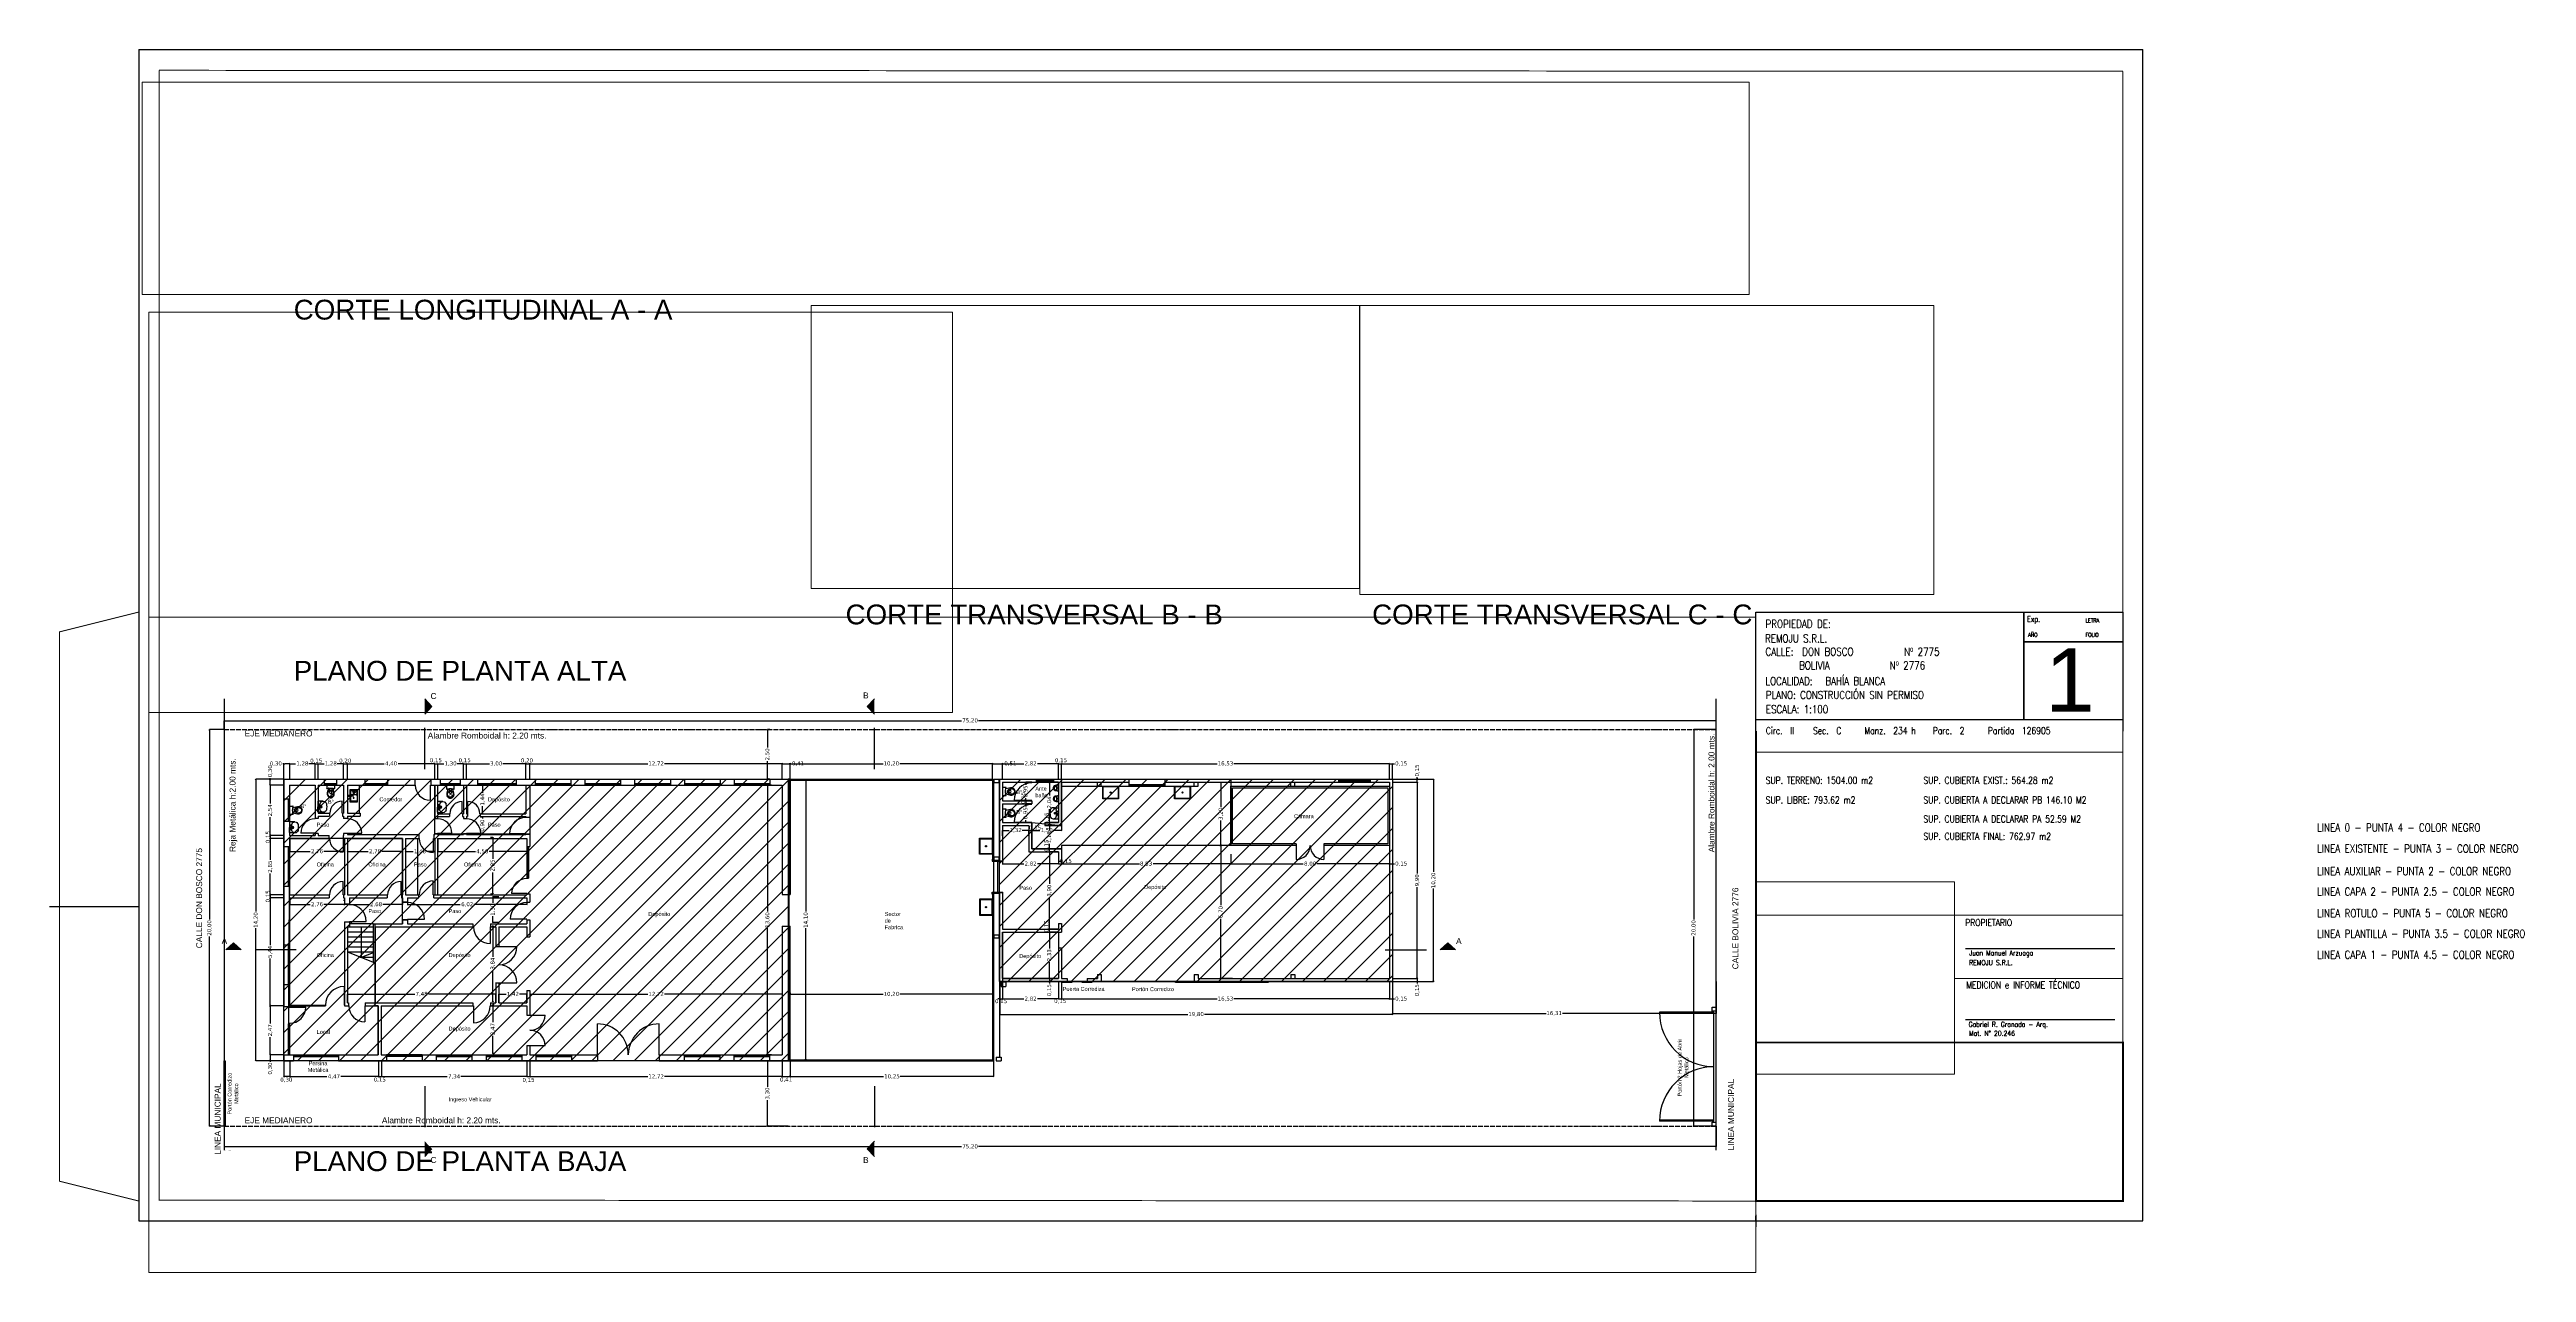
# Paper-space layout 'Presentación1' of a CAD drawing. Header units: inches. Extents: x -1033 to 215, y -36 to 581.
# The model-space entities are those that its viewports show. They can reach past a viewport. Long polylines and large blocks are cut down to what shows.
import ezdxf

# ---------------------------------------------------------------- set-up
doc = ezdxf.new("R2010")
doc.units = ezdxf.units.IN
doc.header["$MEASUREMENT"] = 0
doc.linetypes.add('ACAD_ISO04W100', pattern=[30, 24, -3, 0, -3])
doc.linetypes.add('TRAZOS2', pattern=[0.375, 0.25, -0.125])
doc.layers.get('Defpoints').update_dxf_attribs({"color": 4})
for name, color, linetype in [('03 Auxiliar 2', 251, 'Continuous'), ('A-ARTEFACTOS', 1, 'Continuous'), ('Capa1', 8, 'Continuous'), ('Capa2', 252, 'Continuous'), ('EXISTENTE', 251, 'Continuous'), ('LINEA AUXIL.', 251, 'Continuous'), ('plantilla', 250, 'Continuous'), ('ROTULO', 250, 'Continuous'), ('SANITARIOS', 1, 'Continuous')]:
    doc.layers.add(name, color=color, linetype=linetype)
doc.layers.add('Capa4', color=5, linetype='Continuous', plot=False)
doc.styles.add('cloacal', font='verdana.ttf')
doc.styles.add('Nº lamina', font='swissko.ttf')
doc.styles.add('ROMAND', font='romand', dxfattribs={"height": 0.15})
doc.styles.get("Standard").update_dxf_attribs({"font": 'arial.ttf'})
doc.dimstyles.new('cotas-1', dxfattribs={"dimtxt": 0.2, "dimasz": 0.05, "dimexe": 0, "dimexo": 0, "dimgap": 0.05, "dimtad": 0, "dimzin": 1, "dimtxsty": 'cloacal', "dimblk": 'OPEN90', "dimcen": 0.05, "dimclrd": 256, "dimclre": 256, "dimclrt": 256, "dimadec": 0, "dimazin": 0, "dimtfac": 1, "dimtmove": 0, "dimatfit": 3, "dimldrblk": 'OPEN90', "dimfxl": 1, "dimfrac": 2, "dimlwd": -1, "dimarcsym": 0})

# ---------------------------------------------------------------- blocks, each defined once
blk = doc.blocks.new('_Open90')
at = {"color": 0, "linetype": 'ByBlock', "lineweight": -2}
for p, q in [((0, 0), (-1, 0)), ((-0.5, 0.5), (0, 0)), ((0, 0), (-0.5, -0.5))]:
    blk.add_line(p, q, dxfattribs=at)
blk = doc.blocks.new('*D12')
at = {"layer": 'Defpoints', "color": 0, "transparency": 16777216}
for p in [(17.97, 13.96), (93.17, 14.41), (93.17, 13.96)]:
    blk.add_point(p, dxfattribs=at)
at = {"layer": 'LINEA AUXIL.', "lineweight": -2, "transparency": 16777216}
for p, q in [((17.97, 13.96), (17.97, 14.41)), ((93.17, 13.96), (93.17, 14.41))]:
    blk.add_line(p, q, dxfattribs=at)
at = {"layer": 'LINEA AUXIL.', "transparency": 16777216}
for p, q in [((18.02, 14.41), (55.14, 14.41)), ((93.12, 14.41), (56, 14.41))]:
    blk.add_line(p, q, dxfattribs=at)
at = {"layer": 'LINEA AUXIL.', "transparency": 16777216, "xscale": 0.05, "yscale": 0.05, "zscale": 0.05, "rotation": 180}
blk.add_blockref('_Open90', (17.97, 14.41), dxfattribs=at)
at = {"layer": 'LINEA AUXIL.', "transparency": 16777216, "xscale": 0.05, "yscale": 0.05, "zscale": 0.05}
blk.add_blockref('_Open90', (93.17, 14.41), dxfattribs=at)
at = {"layer": 'LINEA AUXIL.', "transparency": 16777216, "insert": (55.57, 14.41), "char_height": 0.2, "attachment_point": 5, "style": 'cloacal'}
blk.add_mtext('75,20', dxfattribs=at)
blk = doc.blocks.new('*D13')
at = {"layer": 'Defpoints', "color": 0, "transparency": 16777216}
for p in [(17.97, -6.04), (93.17, -6.04), (93.17, -7.07)]:
    blk.add_point(p, dxfattribs=at)
at = {"layer": 'LINEA AUXIL.', "lineweight": -2, "transparency": 16777216}
for p, q in [((17.97, -6.04), (17.97, -7.07)), ((93.17, -6.04), (93.17, -7.07))]:
    blk.add_line(p, q, dxfattribs=at)
at = {"layer": 'LINEA AUXIL.', "transparency": 16777216}
for p, q in [((18.02, -7.07), (55.14, -7.07)), ((93.12, -7.07), (56, -7.07))]:
    blk.add_line(p, q, dxfattribs=at)
at = {"layer": 'LINEA AUXIL.', "transparency": 16777216, "xscale": 0.05, "yscale": 0.05, "zscale": 0.05, "rotation": 180}
blk.add_blockref('_Open90', (17.97, -7.07), dxfattribs=at)
at = {"layer": 'LINEA AUXIL.', "transparency": 16777216, "xscale": 0.05, "yscale": 0.05, "zscale": 0.05}
blk.add_blockref('_Open90', (93.17, -7.07), dxfattribs=at)
at = {"layer": 'LINEA AUXIL.', "transparency": 16777216, "insert": (55.57, -7.07), "char_height": 0.2, "attachment_point": 5, "style": 'cloacal'}
blk.add_mtext('75,20', dxfattribs=at)
blk = doc.blocks.new('*D14')
at = {"layer": 'Defpoints', "color": 0, "transparency": 16777216}
for p in [(92.05, 13.96), (93.17, 13.96), (93.17, -6.04)]:
    blk.add_point(p, dxfattribs=at)
at = {"layer": 'LINEA AUXIL.', "lineweight": -2, "transparency": 16777216}
for p, q in [((93.17, 13.96), (92.05, 13.96)), ((93.17, -6.04), (92.05, -6.04))]:
    blk.add_line(p, q, dxfattribs=at)
at = {"layer": 'LINEA AUXIL.', "transparency": 16777216}
for p, q in [((92.05, 13.91), (92.05, 4.39)), ((92.05, -5.99), (92.05, 3.53))]:
    blk.add_line(p, q, dxfattribs=at)
at = {"layer": 'LINEA AUXIL.', "transparency": 16777216, "xscale": 0.05, "yscale": 0.05, "zscale": 0.05}
for p, rotation in [((92.05, 13.96), 90), ((92.05, -6.04), 270)]:
    blk.add_blockref('_Open90', p, dxfattribs=dict(at, rotation=rotation))
at = {"layer": 'LINEA AUXIL.', "transparency": 16777216, "insert": (92.05, 3.96), "char_height": 0.2, "attachment_point": 5, "rotation": 90, "style": 'cloacal'}
blk.add_mtext('20,00', dxfattribs=at)
blk = doc.blocks.new('*D15')
at = {"layer": 'Defpoints', "color": 0, "transparency": 16777216}
for p in [(21.27, -2.74), (25.74, -2.74), (25.74, -3.54)]:
    blk.add_point(p, dxfattribs=at)
at = {"layer": 'LINEA AUXIL.', "lineweight": -2, "transparency": 16777216}
for p, q in [((21.27, -2.74), (21.27, -3.54)), ((25.74, -2.74), (25.74, -3.54))]:
    blk.add_line(p, q, dxfattribs=at)
at = {"layer": 'LINEA AUXIL.', "transparency": 16777216}
for p, q in [((21.32, -3.54), (23.15, -3.54)), ((25.69, -3.54), (23.85, -3.54))]:
    blk.add_line(p, q, dxfattribs=at)
at = {"layer": 'LINEA AUXIL.', "transparency": 16777216, "xscale": 0.05, "yscale": 0.05, "zscale": 0.05, "rotation": 180}
blk.add_blockref('_Open90', (21.27, -3.54), dxfattribs=at)
at = {"layer": 'LINEA AUXIL.', "transparency": 16777216, "xscale": 0.05, "yscale": 0.05, "zscale": 0.05}
blk.add_blockref('_Open90', (25.74, -3.54), dxfattribs=at)
at = {"layer": 'LINEA AUXIL.', "transparency": 16777216, "insert": (23.5, -3.54), "char_height": 0.2, "attachment_point": 5, "style": 'cloacal'}
blk.add_mtext('4,47', dxfattribs=at)
blk = doc.blocks.new('*D16')
at = {"layer": 'Defpoints', "color": 0, "transparency": 16777216}
for p in [(25.89, -2.74), (33.23, -2.74), (33.23, -3.54)]:
    blk.add_point(p, dxfattribs=at)
at = {"layer": 'LINEA AUXIL.', "lineweight": -2, "transparency": 16777216}
for p, q in [((25.89, -2.74), (25.89, -3.54)), ((33.23, -2.74), (33.23, -3.54))]:
    blk.add_line(p, q, dxfattribs=at)
at = {"layer": 'LINEA AUXIL.', "transparency": 16777216}
for p, q in [((25.94, -3.54), (29.21, -3.54)), ((33.18, -3.54), (29.9, -3.54))]:
    blk.add_line(p, q, dxfattribs=at)
at = {"layer": 'LINEA AUXIL.', "transparency": 16777216, "xscale": 0.05, "yscale": 0.05, "zscale": 0.05, "rotation": 180}
blk.add_blockref('_Open90', (25.89, -3.54), dxfattribs=at)
at = {"layer": 'LINEA AUXIL.', "transparency": 16777216, "xscale": 0.05, "yscale": 0.05, "zscale": 0.05}
blk.add_blockref('_Open90', (33.23, -3.54), dxfattribs=at)
at = {"layer": 'LINEA AUXIL.', "transparency": 16777216, "insert": (29.56, -3.54), "char_height": 0.2, "attachment_point": 5, "style": 'cloacal'}
blk.add_mtext('7,34', dxfattribs=at)
blk = doc.blocks.new('*D17')
at = {"layer": 'Defpoints', "color": 0, "transparency": 16777216}
for p in [(33.38, -2.74), (46.1, -2.74), (46.1, -3.54)]:
    blk.add_point(p, dxfattribs=at)
at = {"layer": 'LINEA AUXIL.', "lineweight": -2, "transparency": 16777216}
for p, q in [((33.38, -2.74), (33.38, -3.54)), ((46.1, -2.74), (46.1, -3.54))]:
    blk.add_line(p, q, dxfattribs=at)
at = {"layer": 'LINEA AUXIL.', "transparency": 16777216}
for p, q in [((33.43, -3.54), (39.32, -3.54)), ((46.05, -3.54), (40.16, -3.54))]:
    blk.add_line(p, q, dxfattribs=at)
at = {"layer": 'LINEA AUXIL.', "transparency": 16777216, "xscale": 0.05, "yscale": 0.05, "zscale": 0.05, "rotation": 180}
blk.add_blockref('_Open90', (33.38, -3.54), dxfattribs=at)
at = {"layer": 'LINEA AUXIL.', "transparency": 16777216, "xscale": 0.05, "yscale": 0.05, "zscale": 0.05}
blk.add_blockref('_Open90', (46.1, -3.54), dxfattribs=at)
at = {"layer": 'LINEA AUXIL.', "transparency": 16777216, "insert": (39.74, -3.54), "char_height": 0.2, "attachment_point": 5, "style": 'cloacal'}
blk.add_mtext('12,72', dxfattribs=at)
blk = doc.blocks.new('*D18')
at = {"layer": 'Defpoints', "color": 0, "transparency": 16777216}
for p in [(46.5, -2.69), (56.75, -2.74), (56.75, -3.54)]:
    blk.add_point(p, dxfattribs=at)
at = {"layer": 'LINEA AUXIL.', "lineweight": -2, "transparency": 16777216}
for p, q in [((46.5, -2.69), (46.5, -3.54)), ((56.75, -2.74), (56.75, -3.54))]:
    blk.add_line(p, q, dxfattribs=at)
at = {"layer": 'LINEA AUXIL.', "transparency": 16777216}
for p, q in [((46.55, -3.54), (51.2, -3.54)), ((56.7, -3.54), (52.05, -3.54))]:
    blk.add_line(p, q, dxfattribs=at)
at = {"layer": 'LINEA AUXIL.', "transparency": 16777216, "xscale": 0.05, "yscale": 0.05, "zscale": 0.05, "rotation": 180}
blk.add_blockref('_Open90', (46.5, -3.54), dxfattribs=at)
at = {"layer": 'LINEA AUXIL.', "transparency": 16777216, "xscale": 0.05, "yscale": 0.05, "zscale": 0.05}
blk.add_blockref('_Open90', (56.75, -3.54), dxfattribs=at)
at = {"layer": 'LINEA AUXIL.', "transparency": 16777216, "insert": (51.63, -3.54), "char_height": 0.2, "attachment_point": 5, "style": 'cloacal'}
blk.add_mtext('10,25', dxfattribs=at)
blk = doc.blocks.new('*D19')
at = {"layer": 'Defpoints', "color": 0, "transparency": 16777216}
for p in [(57.06, 1.26), (76.86, 1.26), (76.86, -0.4)]:
    blk.add_point(p, dxfattribs=at)
at = {"layer": 'LINEA AUXIL.', "lineweight": -2, "transparency": 16777216}
for p, q in [((57.06, 1.26), (57.06, -0.4)), ((76.86, 1.26), (76.86, -0.4))]:
    blk.add_line(p, q, dxfattribs=at)
at = {"layer": 'LINEA AUXIL.', "transparency": 16777216}
for p, q in [((57.11, -0.4), (66.54, -0.4)), ((76.81, -0.4), (67.38, -0.4))]:
    blk.add_line(p, q, dxfattribs=at)
at = {"layer": 'LINEA AUXIL.', "transparency": 16777216, "xscale": 0.05, "yscale": 0.05, "zscale": 0.05, "rotation": 180}
blk.add_blockref('_Open90', (57.06, -0.4), dxfattribs=at)
at = {"layer": 'LINEA AUXIL.', "transparency": 16777216, "xscale": 0.05, "yscale": 0.05, "zscale": 0.05}
blk.add_blockref('_Open90', (76.86, -0.4), dxfattribs=at)
at = {"layer": 'LINEA AUXIL.', "transparency": 16777216, "insert": (66.96, -0.4), "char_height": 0.2, "attachment_point": 5, "style": 'cloacal'}
blk.add_mtext('19,80', dxfattribs=at)
blk = doc.blocks.new('*D20')
at = {"layer": 'Defpoints', "color": 0, "transparency": 16777216}
for p in [(57.21, 1.41), (60.03, 1.26), (60.03, 0.38)]:
    blk.add_point(p, dxfattribs=at)
at = {"layer": 'LINEA AUXIL.', "lineweight": -2, "transparency": 16777216}
for p, q in [((57.21, 1.41), (57.21, 0.38)), ((60.03, 1.26), (60.03, 0.38))]:
    blk.add_line(p, q, dxfattribs=at)
at = {"layer": 'LINEA AUXIL.', "transparency": 16777216}
for p, q in [((57.26, 0.38), (58.28, 0.38)), ((59.98, 0.38), (58.96, 0.38))]:
    blk.add_line(p, q, dxfattribs=at)
at = {"layer": 'LINEA AUXIL.', "transparency": 16777216, "xscale": 0.05, "yscale": 0.05, "zscale": 0.05, "rotation": 180}
blk.add_blockref('_Open90', (57.21, 0.38), dxfattribs=at)
at = {"layer": 'LINEA AUXIL.', "transparency": 16777216, "xscale": 0.05, "yscale": 0.05, "zscale": 0.05}
blk.add_blockref('_Open90', (60.03, 0.38), dxfattribs=at)
at = {"layer": 'LINEA AUXIL.', "transparency": 16777216, "insert": (58.62, 0.38), "char_height": 0.2, "attachment_point": 5, "style": 'cloacal'}
blk.add_mtext('2,82', dxfattribs=at)
blk = doc.blocks.new('*D21')
at = {"layer": 'Defpoints', "color": 0, "transparency": 16777216}
for p in [(60.18, 1.26), (76.71, 1.26), (76.71, 0.38)]:
    blk.add_point(p, dxfattribs=at)
at = {"layer": 'LINEA AUXIL.', "lineweight": -2, "transparency": 16777216}
for p, q in [((60.18, 1.26), (60.18, 0.38)), ((76.71, 1.26), (76.71, 0.38))]:
    blk.add_line(p, q, dxfattribs=at)
at = {"layer": 'LINEA AUXIL.', "transparency": 16777216}
for p, q in [((60.23, 0.38), (68.02, 0.38)), ((76.66, 0.38), (68.86, 0.38))]:
    blk.add_line(p, q, dxfattribs=at)
at = {"layer": 'LINEA AUXIL.', "transparency": 16777216, "xscale": 0.05, "yscale": 0.05, "zscale": 0.05, "rotation": 180}
blk.add_blockref('_Open90', (60.18, 0.38), dxfattribs=at)
at = {"layer": 'LINEA AUXIL.', "transparency": 16777216, "xscale": 0.05, "yscale": 0.05, "zscale": 0.05}
blk.add_blockref('_Open90', (76.71, 0.38), dxfattribs=at)
at = {"layer": 'LINEA AUXIL.', "transparency": 16777216, "insert": (68.44, 0.38), "char_height": 0.2, "attachment_point": 5, "style": 'cloacal'}
blk.add_mtext('16,53', dxfattribs=at)
blk = doc.blocks.new('*D22')
at = {"layer": 'Defpoints', "color": 0, "transparency": 16777216}
for p in [(76.86, 11.46), (76.86, 1.26), (78.93, 1.26)]:
    blk.add_point(p, dxfattribs=at)
at = {"layer": 'LINEA AUXIL.', "lineweight": -2, "transparency": 16777216}
for p, q in [((76.86, 11.46), (78.93, 11.46)), ((76.86, 1.26), (78.93, 1.26))]:
    blk.add_line(p, q, dxfattribs=at)
at = {"layer": 'LINEA AUXIL.', "transparency": 16777216}
for p, q in [((78.93, 11.41), (78.93, 6.78)), ((78.93, 1.31), (78.93, 5.94))]:
    blk.add_line(p, q, dxfattribs=at)
at = {"layer": 'LINEA AUXIL.', "transparency": 16777216, "xscale": 0.05, "yscale": 0.05, "zscale": 0.05}
for p, rotation in [((78.93, 11.46), 90), ((78.93, 1.26), 270)]:
    blk.add_blockref('_Open90', p, dxfattribs=dict(at, rotation=rotation))
at = {"layer": 'LINEA AUXIL.', "transparency": 16777216, "insert": (78.93, 6.36), "char_height": 0.2, "attachment_point": 5, "rotation": 90, "style": 'cloacal'}
blk.add_mtext('10,20', dxfattribs=at)
blk = doc.blocks.new('*D23')
at = {"layer": 'Defpoints', "color": 0, "transparency": 16777216}
for p in [(76.86, 11.31), (78.11, 11.31), (76.86, 1.41)]:
    blk.add_point(p, dxfattribs=at)
at = {"layer": 'LINEA AUXIL.', "lineweight": -2, "transparency": 16777216}
for p, q in [((76.86, 11.31), (78.11, 11.31)), ((76.86, 1.41), (78.11, 1.41))]:
    blk.add_line(p, q, dxfattribs=at)
at = {"layer": 'LINEA AUXIL.', "transparency": 16777216}
for p, q in [((78.11, 11.26), (78.11, 6.71)), ((78.11, 1.46), (78.11, 6.02))]:
    blk.add_line(p, q, dxfattribs=at)
at = {"layer": 'LINEA AUXIL.', "transparency": 16777216, "xscale": 0.05, "yscale": 0.05, "zscale": 0.05}
for p, rotation in [((78.11, 11.31), 90), ((78.11, 1.41), 270)]:
    blk.add_blockref('_Open90', p, dxfattribs=dict(at, rotation=rotation))
at = {"layer": 'LINEA AUXIL.', "transparency": 16777216, "insert": (78.11, 6.36), "char_height": 0.2, "attachment_point": 5, "rotation": 90, "style": 'cloacal'}
blk.add_mtext('9,90', dxfattribs=at)
blk = doc.blocks.new('*D24')
at = {"layer": 'Defpoints', "color": 0, "transparency": 16777216}
for p in [(57.21, 11.46), (60.03, 12.24), (60.03, 11.46)]:
    blk.add_point(p, dxfattribs=at)
at = {"layer": 'LINEA AUXIL.', "lineweight": -2, "transparency": 16777216}
for p, q in [((57.21, 11.46), (57.21, 12.24)), ((60.03, 11.46), (60.03, 12.24))]:
    blk.add_line(p, q, dxfattribs=at)
at = {"layer": 'LINEA AUXIL.', "transparency": 16777216}
for p, q in [((57.26, 12.24), (58.28, 12.24)), ((59.98, 12.24), (58.96, 12.24))]:
    blk.add_line(p, q, dxfattribs=at)
at = {"layer": 'LINEA AUXIL.', "transparency": 16777216, "xscale": 0.05, "yscale": 0.05, "zscale": 0.05, "rotation": 180}
blk.add_blockref('_Open90', (57.21, 12.24), dxfattribs=at)
at = {"layer": 'LINEA AUXIL.', "transparency": 16777216, "xscale": 0.05, "yscale": 0.05, "zscale": 0.05}
blk.add_blockref('_Open90', (60.03, 12.24), dxfattribs=at)
at = {"layer": 'LINEA AUXIL.', "transparency": 16777216, "insert": (58.62, 12.24), "char_height": 0.2, "attachment_point": 5, "style": 'cloacal'}
blk.add_mtext('2,82', dxfattribs=at)
blk = doc.blocks.new('*D25')
at = {"layer": 'Defpoints', "color": 0, "transparency": 16777216}
for p in [(60.18, 11.46), (76.71, 12.24), (76.71, 11.46)]:
    blk.add_point(p, dxfattribs=at)
at = {"layer": 'LINEA AUXIL.', "lineweight": -2, "transparency": 16777216}
for p, q in [((60.18, 11.46), (60.18, 12.24)), ((76.71, 11.46), (76.71, 12.24))]:
    blk.add_line(p, q, dxfattribs=at)
at = {"layer": 'LINEA AUXIL.', "transparency": 16777216}
for p, q in [((60.23, 12.24), (68.02, 12.24)), ((76.66, 12.24), (68.86, 12.24))]:
    blk.add_line(p, q, dxfattribs=at)
at = {"layer": 'LINEA AUXIL.', "transparency": 16777216, "xscale": 0.05, "yscale": 0.05, "zscale": 0.05, "rotation": 180}
blk.add_blockref('_Open90', (60.18, 12.24), dxfattribs=at)
at = {"layer": 'LINEA AUXIL.', "transparency": 16777216, "xscale": 0.05, "yscale": 0.05, "zscale": 0.05}
blk.add_blockref('_Open90', (76.71, 12.24), dxfattribs=at)
at = {"layer": 'LINEA AUXIL.', "transparency": 16777216, "insert": (68.44, 12.24), "char_height": 0.2, "attachment_point": 5, "style": 'cloacal'}
blk.add_mtext('16,53', dxfattribs=at)
blk = doc.blocks.new('*D26')
at = {"layer": 'Defpoints', "color": 0, "transparency": 16777216}
for p in [(46.5, 12.24), (46.5, 11.41), (56.7, 11.46)]:
    blk.add_point(p, dxfattribs=at)
at = {"layer": 'LINEA AUXIL.', "lineweight": -2, "transparency": 16777216}
for p, q in [((46.5, 11.41), (46.5, 12.24)), ((56.7, 11.46), (56.7, 12.24))]:
    blk.add_line(p, q, dxfattribs=at)
at = {"layer": 'LINEA AUXIL.', "transparency": 16777216}
for p, q in [((46.55, 12.24), (51.18, 12.24)), ((56.65, 12.24), (52.02, 12.24))]:
    blk.add_line(p, q, dxfattribs=at)
at = {"layer": 'LINEA AUXIL.', "transparency": 16777216, "xscale": 0.05, "yscale": 0.05, "zscale": 0.05, "rotation": 180}
blk.add_blockref('_Open90', (46.5, 12.24), dxfattribs=at)
at = {"layer": 'LINEA AUXIL.', "transparency": 16777216, "xscale": 0.05, "yscale": 0.05, "zscale": 0.05}
blk.add_blockref('_Open90', (56.7, 12.24), dxfattribs=at)
at = {"layer": 'LINEA AUXIL.', "transparency": 16777216, "insert": (51.6, 12.24), "char_height": 0.2, "attachment_point": 5, "style": 'cloacal'}
blk.add_mtext('10,20', dxfattribs=at)
blk = doc.blocks.new('*D27')
at = {"layer": 'Defpoints', "color": 0, "transparency": 16777216}
for p in [(33.38, 12.24), (33.38, 11.46), (46.1, 11.46)]:
    blk.add_point(p, dxfattribs=at)
at = {"layer": 'LINEA AUXIL.', "lineweight": -2, "transparency": 16777216}
for p, q in [((33.38, 11.46), (33.38, 12.24)), ((46.1, 11.46), (46.1, 12.24))]:
    blk.add_line(p, q, dxfattribs=at)
at = {"layer": 'LINEA AUXIL.', "transparency": 16777216}
for p, q in [((33.43, 12.24), (39.32, 12.24)), ((46.05, 12.24), (40.16, 12.24))]:
    blk.add_line(p, q, dxfattribs=at)
at = {"layer": 'LINEA AUXIL.', "transparency": 16777216, "xscale": 0.05, "yscale": 0.05, "zscale": 0.05, "rotation": 180}
blk.add_blockref('_Open90', (33.38, 12.24), dxfattribs=at)
at = {"layer": 'LINEA AUXIL.', "transparency": 16777216, "xscale": 0.05, "yscale": 0.05, "zscale": 0.05}
blk.add_blockref('_Open90', (46.1, 12.24), dxfattribs=at)
at = {"layer": 'LINEA AUXIL.', "transparency": 16777216, "insert": (39.74, 12.24), "char_height": 0.2, "attachment_point": 5, "style": 'cloacal'}
blk.add_mtext('12,72', dxfattribs=at)
blk = doc.blocks.new('*D28')
at = {"layer": 'Defpoints', "color": 0, "transparency": 16777216}
for p in [(30.18, 12.24), (30.18, 11.46), (33.18, 11.46)]:
    blk.add_point(p, dxfattribs=at)
at = {"layer": 'LINEA AUXIL.', "lineweight": -2, "transparency": 16777216}
for p, q in [((30.18, 11.46), (30.18, 12.24)), ((33.18, 11.46), (33.18, 12.24))]:
    blk.add_line(p, q, dxfattribs=at)
at = {"layer": 'LINEA AUXIL.', "transparency": 16777216}
for p, q in [((30.23, 12.24), (31.34, 12.24)), ((33.13, 12.24), (32.02, 12.24))]:
    blk.add_line(p, q, dxfattribs=at)
at = {"layer": 'LINEA AUXIL.', "transparency": 16777216, "xscale": 0.05, "yscale": 0.05, "zscale": 0.05, "rotation": 180}
blk.add_blockref('_Open90', (30.18, 12.24), dxfattribs=at)
at = {"layer": 'LINEA AUXIL.', "transparency": 16777216, "xscale": 0.05, "yscale": 0.05, "zscale": 0.05}
blk.add_blockref('_Open90', (33.18, 12.24), dxfattribs=at)
at = {"layer": 'LINEA AUXIL.', "transparency": 16777216, "insert": (31.68, 12.24), "char_height": 0.2, "attachment_point": 5, "style": 'cloacal'}
blk.add_mtext('3,00', dxfattribs=at)
blk = doc.blocks.new('*D29')
at = {"layer": 'Defpoints', "color": 0, "transparency": 16777216}
for p in [(28.73, 12.24), (28.73, 11.46), (30.03, 11.46)]:
    blk.add_point(p, dxfattribs=at)
at = {"layer": 'LINEA AUXIL.', "lineweight": -2, "transparency": 16777216}
for p, q in [((28.73, 11.46), (28.73, 12.24)), ((30.03, 11.46), (30.03, 12.24))]:
    blk.add_line(p, q, dxfattribs=at)
at = {"layer": 'LINEA AUXIL.', "transparency": 16777216}
for p, q in [((28.78, 12.24), (29.04, 12.24)), ((29.98, 12.24), (29.71, 12.24))]:
    blk.add_line(p, q, dxfattribs=at)
at = {"layer": 'LINEA AUXIL.', "transparency": 16777216, "xscale": 0.05, "yscale": 0.05, "zscale": 0.05, "rotation": 180}
blk.add_blockref('_Open90', (28.73, 12.24), dxfattribs=at)
at = {"layer": 'LINEA AUXIL.', "transparency": 16777216, "xscale": 0.05, "yscale": 0.05, "zscale": 0.05}
blk.add_blockref('_Open90', (30.03, 12.24), dxfattribs=at)
at = {"layer": 'LINEA AUXIL.', "transparency": 16777216, "insert": (29.38, 12.24), "char_height": 0.2, "attachment_point": 5, "style": 'cloacal'}
blk.add_mtext('1,30', dxfattribs=at)
blk = doc.blocks.new('*D30')
at = {"layer": 'Defpoints', "color": 0, "transparency": 16777216}
for p in [(24.18, 11.46), (28.58, 12.24), (28.58, 11.46)]:
    blk.add_point(p, dxfattribs=at)
at = {"layer": 'LINEA AUXIL.', "lineweight": -2, "transparency": 16777216}
for p, q in [((24.18, 11.46), (24.18, 12.24)), ((28.58, 11.46), (28.58, 12.24))]:
    blk.add_line(p, q, dxfattribs=at)
at = {"layer": 'LINEA AUXIL.', "transparency": 16777216}
for p, q in [((24.23, 12.24), (26.03, 12.24)), ((28.53, 12.24), (26.73, 12.24))]:
    blk.add_line(p, q, dxfattribs=at)
at = {"layer": 'LINEA AUXIL.', "transparency": 16777216, "xscale": 0.05, "yscale": 0.05, "zscale": 0.05, "rotation": 180}
blk.add_blockref('_Open90', (24.18, 12.24), dxfattribs=at)
at = {"layer": 'LINEA AUXIL.', "transparency": 16777216, "xscale": 0.05, "yscale": 0.05, "zscale": 0.05}
blk.add_blockref('_Open90', (28.58, 12.24), dxfattribs=at)
at = {"layer": 'LINEA AUXIL.', "transparency": 16777216, "insert": (26.38, 12.24), "char_height": 0.2, "attachment_point": 5, "style": 'cloacal'}
blk.add_mtext('4,40', dxfattribs=at)
blk = doc.blocks.new('*D31')
at = {"layer": 'Defpoints', "color": 0, "transparency": 16777216}
for p in [(22.7, 12.24), (22.7, 11.46), (23.98, 11.46)]:
    blk.add_point(p, dxfattribs=at)
at = {"layer": 'LINEA AUXIL.', "lineweight": -2, "transparency": 16777216}
for p, q in [((22.7, 11.46), (22.7, 12.24)), ((23.98, 11.46), (23.98, 12.24))]:
    blk.add_line(p, q, dxfattribs=at)
at = {"layer": 'LINEA AUXIL.', "transparency": 16777216}
for p, q in [((22.75, 12.24), (23, 12.24)), ((23.93, 12.24), (23.67, 12.24))]:
    blk.add_line(p, q, dxfattribs=at)
at = {"layer": 'LINEA AUXIL.', "transparency": 16777216, "xscale": 0.05, "yscale": 0.05, "zscale": 0.05, "rotation": 180}
blk.add_blockref('_Open90', (22.7, 12.24), dxfattribs=at)
at = {"layer": 'LINEA AUXIL.', "transparency": 16777216, "xscale": 0.05, "yscale": 0.05, "zscale": 0.05}
blk.add_blockref('_Open90', (23.98, 12.24), dxfattribs=at)
at = {"layer": 'LINEA AUXIL.', "transparency": 16777216, "insert": (23.34, 12.24), "char_height": 0.2, "attachment_point": 5, "style": 'cloacal'}
blk.add_mtext('1,28', dxfattribs=at)
blk = doc.blocks.new('*D32')
at = {"layer": 'Defpoints', "color": 0, "transparency": 16777216}
for p in [(21.27, 12.24), (21.27, 11.46), (22.55, 11.46)]:
    blk.add_point(p, dxfattribs=at)
at = {"layer": 'LINEA AUXIL.', "lineweight": -2, "transparency": 16777216}
for p, q in [((21.27, 11.46), (21.27, 12.24)), ((22.55, 11.46), (22.55, 12.24))]:
    blk.add_line(p, q, dxfattribs=at)
at = {"layer": 'LINEA AUXIL.', "transparency": 16777216}
for p, q in [((21.32, 12.24), (21.57, 12.24)), ((22.5, 12.24), (22.24, 12.24))]:
    blk.add_line(p, q, dxfattribs=at)
at = {"layer": 'LINEA AUXIL.', "transparency": 16777216, "xscale": 0.05, "yscale": 0.05, "zscale": 0.05, "rotation": 180}
blk.add_blockref('_Open90', (21.27, 12.24), dxfattribs=at)
at = {"layer": 'LINEA AUXIL.', "transparency": 16777216, "xscale": 0.05, "yscale": 0.05, "zscale": 0.05}
blk.add_blockref('_Open90', (22.55, 12.24), dxfattribs=at)
at = {"layer": 'LINEA AUXIL.', "transparency": 16777216, "insert": (21.91, 12.24), "char_height": 0.2, "attachment_point": 5, "style": 'cloacal'}
blk.add_mtext('1,28', dxfattribs=at)
blk = doc.blocks.new('*D33')
at = {"layer": 'Defpoints', "color": 0, "transparency": 16777216}
for p in [(19.57, 11.46), (20.97, 11.46), (20.97, -2.74)]:
    blk.add_point(p, dxfattribs=at)
at = {"layer": 'LINEA AUXIL.', "lineweight": -2, "transparency": 16777216}
for p, q in [((20.97, 11.46), (19.57, 11.46)), ((20.97, -2.74), (19.57, -2.74))]:
    blk.add_line(p, q, dxfattribs=at)
at = {"layer": 'LINEA AUXIL.', "transparency": 16777216}
for p, q in [((19.57, 11.41), (19.57, 4.78)), ((19.57, -2.69), (19.57, 3.94))]:
    blk.add_line(p, q, dxfattribs=at)
at = {"layer": 'LINEA AUXIL.', "transparency": 16777216, "xscale": 0.05, "yscale": 0.05, "zscale": 0.05}
for p, rotation in [((19.57, 11.46), 90), ((19.57, -2.74), 270)]:
    blk.add_blockref('_Open90', p, dxfattribs=dict(at, rotation=rotation))
at = {"layer": 'LINEA AUXIL.', "transparency": 16777216, "insert": (19.57, 4.36), "char_height": 0.2, "attachment_point": 5, "rotation": 90, "style": 'cloacal'}
blk.add_mtext('14,20', dxfattribs=at)
blk = doc.blocks.new('*D34')
at = {"layer": 'Defpoints', "color": 0, "transparency": 16777216}
for p in [(17.23, 13.96), (17.97, 13.96), (17.97, -6.04)]:
    blk.add_point(p, dxfattribs=at)
at = {"layer": 'LINEA AUXIL.', "lineweight": -2, "transparency": 16777216}
for p, q in [((17.97, 13.96), (17.23, 13.96)), ((17.97, -6.04), (17.23, -6.04))]:
    blk.add_line(p, q, dxfattribs=at)
at = {"layer": 'LINEA AUXIL.', "transparency": 16777216}
for p, q in [((17.23, 13.91), (17.23, 4.39)), ((17.23, -5.99), (17.23, 3.53))]:
    blk.add_line(p, q, dxfattribs=at)
at = {"layer": 'LINEA AUXIL.', "transparency": 16777216, "xscale": 0.05, "yscale": 0.05, "zscale": 0.05}
for p, rotation in [((17.23, 13.96), 90), ((17.23, -6.04), 270)]:
    blk.add_blockref('_Open90', p, dxfattribs=dict(at, rotation=rotation))
at = {"layer": 'LINEA AUXIL.', "transparency": 16777216, "insert": (17.23, 3.96), "char_height": 0.2, "attachment_point": 5, "rotation": 90, "style": 'cloacal'}
blk.add_mtext('20,00', dxfattribs=at)
blk = doc.blocks.new('*D35')
at = {"layer": 'Defpoints', "color": 0, "transparency": 16777216}
for p in [(20.97, 11.16), (20.29, 8.62), (20.97, 8.62)]:
    blk.add_point(p, dxfattribs=at)
at = {"layer": 'LINEA AUXIL.', "lineweight": -2, "transparency": 16777216}
for p, q in [((20.97, 11.16), (20.29, 11.16)), ((20.97, 8.62), (20.29, 8.62))]:
    blk.add_line(p, q, dxfattribs=at)
at = {"layer": 'LINEA AUXIL.', "transparency": 16777216}
for p, q in [((20.29, 11.11), (20.29, 10.24)), ((20.29, 8.67), (20.29, 9.55))]:
    blk.add_line(p, q, dxfattribs=at)
at = {"layer": 'LINEA AUXIL.', "transparency": 16777216, "xscale": 0.05, "yscale": 0.05, "zscale": 0.05}
for p, rotation in [((20.29, 11.16), 90), ((20.29, 8.62), 270)]:
    blk.add_blockref('_Open90', p, dxfattribs=dict(at, rotation=rotation))
at = {"layer": 'LINEA AUXIL.', "transparency": 16777216, "insert": (20.29, 9.89), "char_height": 0.2, "attachment_point": 5, "rotation": 90, "style": 'cloacal'}
blk.add_mtext('2,54', dxfattribs=at)
blk = doc.blocks.new('*D36')
at = {"layer": 'Defpoints', "color": 0, "transparency": 16777216}
for p in [(20.29, 8.47), (20.97, 8.47), (20.97, 5.62)]:
    blk.add_point(p, dxfattribs=at)
at = {"layer": 'LINEA AUXIL.', "lineweight": -2, "transparency": 16777216}
for p, q in [((20.97, 8.47), (20.29, 8.47)), ((20.97, 5.62), (20.29, 5.62))]:
    blk.add_line(p, q, dxfattribs=at)
at = {"layer": 'LINEA AUXIL.', "transparency": 16777216}
for p, q in [((20.29, 8.42), (20.29, 7.39)), ((20.29, 5.67), (20.29, 6.7))]:
    blk.add_line(p, q, dxfattribs=at)
at = {"layer": 'LINEA AUXIL.', "transparency": 16777216, "xscale": 0.05, "yscale": 0.05, "zscale": 0.05}
for p, rotation in [((20.29, 8.47), 90), ((20.29, 5.62), 270)]:
    blk.add_blockref('_Open90', p, dxfattribs=dict(at, rotation=rotation))
at = {"layer": 'LINEA AUXIL.', "transparency": 16777216, "insert": (20.29, 7.05), "char_height": 0.2, "attachment_point": 5, "rotation": 90, "style": 'cloacal'}
blk.add_mtext('2,85', dxfattribs=at)
blk = doc.blocks.new('*D37')
at = {"layer": 'Defpoints', "color": 0, "transparency": 16777216}
for p in [(20.97, 5.47), (20.29, 0.03), (20.97, 0.03)]:
    blk.add_point(p, dxfattribs=at)
at = {"layer": 'LINEA AUXIL.', "lineweight": -2, "transparency": 16777216}
for p, q in [((20.97, 5.47), (20.29, 5.47)), ((20.97, 0.03), (20.29, 0.03))]:
    blk.add_line(p, q, dxfattribs=at)
at = {"layer": 'LINEA AUXIL.', "transparency": 16777216}
for p, q in [((20.29, 5.42), (20.29, 3.09)), ((20.29, 0.08), (20.29, 2.41))]:
    blk.add_line(p, q, dxfattribs=at)
at = {"layer": 'LINEA AUXIL.', "transparency": 16777216, "xscale": 0.05, "yscale": 0.05, "zscale": 0.05}
for p, rotation in [((20.29, 5.47), 90), ((20.29, 0.03), 270)]:
    blk.add_blockref('_Open90', p, dxfattribs=dict(at, rotation=rotation))
at = {"layer": 'LINEA AUXIL.', "transparency": 16777216, "insert": (20.29, 2.75), "char_height": 0.2, "attachment_point": 5, "rotation": 90, "style": 'cloacal'}
blk.add_mtext('5,44', dxfattribs=at)
blk = doc.blocks.new('*D38')
at = {"layer": 'Defpoints', "color": 0, "transparency": 16777216}
for p in [(20.97, 0.03), (20.29, -2.44), (20.97, -2.44)]:
    blk.add_point(p, dxfattribs=at)
at = {"layer": 'LINEA AUXIL.', "lineweight": -2, "transparency": 16777216}
for p, q in [((20.97, 0.03), (20.29, 0.03)), ((20.97, -2.44), (20.29, -2.44))]:
    blk.add_line(p, q, dxfattribs=at)
at = {"layer": 'LINEA AUXIL.', "transparency": 16777216}
for p, q in [((20.29, -0.02), (20.29, -0.86)), ((20.29, -2.39), (20.29, -1.55))]:
    blk.add_line(p, q, dxfattribs=at)
at = {"layer": 'LINEA AUXIL.', "transparency": 16777216, "xscale": 0.05, "yscale": 0.05, "zscale": 0.05}
for p, rotation in [((20.29, 0.03), 90), ((20.29, -2.44), 270)]:
    blk.add_blockref('_Open90', p, dxfattribs=dict(at, rotation=rotation))
at = {"layer": 'LINEA AUXIL.', "transparency": 16777216, "insert": (20.29, -1.2), "char_height": 0.2, "attachment_point": 5, "rotation": 90, "style": 'cloacal'}
blk.add_mtext('2,47', dxfattribs=at)
blk = doc.blocks.new('*D39')
at = {"layer": 'Defpoints', "color": 0, "transparency": 16777216}
for p in [(21.27, 8.47), (24.03, 8.47), (24.03, 7.81)]:
    blk.add_point(p, dxfattribs=at)
at = {"layer": 'LINEA AUXIL.', "lineweight": -2, "transparency": 16777216}
for p, q in [((21.27, 8.47), (21.27, 7.81)), ((24.03, 8.47), (24.03, 7.81))]:
    blk.add_line(p, q, dxfattribs=at)
at = {"layer": 'LINEA AUXIL.', "transparency": 16777216}
for p, q in [((21.32, 7.81), (22.3, 7.81)), ((23.98, 7.81), (22.99, 7.81))]:
    blk.add_line(p, q, dxfattribs=at)
at = {"layer": 'LINEA AUXIL.', "transparency": 16777216, "xscale": 0.05, "yscale": 0.05, "zscale": 0.05, "rotation": 180}
blk.add_blockref('_Open90', (21.27, 7.81), dxfattribs=at)
at = {"layer": 'LINEA AUXIL.', "transparency": 16777216, "xscale": 0.05, "yscale": 0.05, "zscale": 0.05}
blk.add_blockref('_Open90', (24.03, 7.81), dxfattribs=at)
at = {"layer": 'LINEA AUXIL.', "transparency": 16777216, "insert": (22.65, 7.81), "char_height": 0.2, "attachment_point": 5, "style": 'cloacal'}
blk.add_mtext('2,76', dxfattribs=at)
blk = doc.blocks.new('*D40')
at = {"layer": 'Defpoints', "color": 0, "transparency": 16777216}
for p in [(24.18, 8.47), (26.96, 8.47), (26.96, 7.81)]:
    blk.add_point(p, dxfattribs=at)
at = {"layer": 'LINEA AUXIL.', "lineweight": -2, "transparency": 16777216}
for p, q in [((24.18, 8.47), (24.18, 7.81)), ((26.96, 8.47), (26.96, 7.81))]:
    blk.add_line(p, q, dxfattribs=at)
at = {"layer": 'LINEA AUXIL.', "transparency": 16777216}
for p, q in [((24.23, 7.81), (25.22, 7.81)), ((26.91, 7.81), (25.91, 7.81))]:
    blk.add_line(p, q, dxfattribs=at)
at = {"layer": 'LINEA AUXIL.', "transparency": 16777216, "xscale": 0.05, "yscale": 0.05, "zscale": 0.05, "rotation": 180}
blk.add_blockref('_Open90', (24.18, 7.81), dxfattribs=at)
at = {"layer": 'LINEA AUXIL.', "transparency": 16777216, "xscale": 0.05, "yscale": 0.05, "zscale": 0.05}
blk.add_blockref('_Open90', (26.96, 7.81), dxfattribs=at)
at = {"layer": 'LINEA AUXIL.', "transparency": 16777216, "insert": (25.57, 7.81), "char_height": 0.2, "attachment_point": 5, "style": 'cloacal'}
blk.add_mtext('2,78', dxfattribs=at)
blk = doc.blocks.new('*D41')
at = {"layer": 'Defpoints', "color": 0, "transparency": 16777216}
for p in [(27.1, 8.47), (28.58, 8.47), (28.58, 7.81)]:
    blk.add_point(p, dxfattribs=at)
at = {"layer": 'LINEA AUXIL.', "lineweight": -2, "transparency": 16777216}
for p, q in [((27.1, 8.47), (27.1, 7.81)), ((28.58, 8.47), (28.58, 7.81))]:
    blk.add_line(p, q, dxfattribs=at)
at = {"layer": 'LINEA AUXIL.', "transparency": 16777216}
for p, q in [((27.15, 7.81), (27.5, 7.81)), ((28.53, 7.81), (28.17, 7.81))]:
    blk.add_line(p, q, dxfattribs=at)
at = {"layer": 'LINEA AUXIL.', "transparency": 16777216, "xscale": 0.05, "yscale": 0.05, "zscale": 0.05, "rotation": 180}
blk.add_blockref('_Open90', (27.1, 7.81), dxfattribs=at)
at = {"layer": 'LINEA AUXIL.', "transparency": 16777216, "xscale": 0.05, "yscale": 0.05, "zscale": 0.05}
blk.add_blockref('_Open90', (28.58, 7.81), dxfattribs=at)
at = {"layer": 'LINEA AUXIL.', "transparency": 16777216, "insert": (27.84, 7.81), "char_height": 0.2, "attachment_point": 5, "style": 'cloacal'}
blk.add_mtext('1,48', dxfattribs=at)
blk = doc.blocks.new('*D42')
at = {"layer": 'Defpoints', "color": 0, "transparency": 16777216}
for p in [(28.73, 8.47), (33.23, 8.47), (33.23, 7.81)]:
    blk.add_point(p, dxfattribs=at)
at = {"layer": 'LINEA AUXIL.', "lineweight": -2, "transparency": 16777216}
for p, q in [((28.73, 8.47), (28.73, 7.81)), ((33.23, 8.47), (33.23, 7.81))]:
    blk.add_line(p, q, dxfattribs=at)
at = {"layer": 'LINEA AUXIL.', "transparency": 16777216}
for p, q in [((28.78, 7.81), (30.63, 7.81)), ((33.18, 7.81), (31.33, 7.81))]:
    blk.add_line(p, q, dxfattribs=at)
at = {"layer": 'LINEA AUXIL.', "transparency": 16777216, "xscale": 0.05, "yscale": 0.05, "zscale": 0.05, "rotation": 180}
blk.add_blockref('_Open90', (28.73, 7.81), dxfattribs=at)
at = {"layer": 'LINEA AUXIL.', "transparency": 16777216, "xscale": 0.05, "yscale": 0.05, "zscale": 0.05}
blk.add_blockref('_Open90', (33.23, 7.81), dxfattribs=at)
at = {"layer": 'LINEA AUXIL.', "transparency": 16777216, "insert": (30.98, 7.81), "char_height": 0.2, "attachment_point": 5, "style": 'cloacal'}
blk.add_mtext('4,50', dxfattribs=at)
blk = doc.blocks.new('*D43')
at = {"layer": 'Defpoints', "color": 0, "transparency": 16777216}
for p in [(21.27, 5.47), (24.03, 5.47), (24.03, 5.14)]:
    blk.add_point(p, dxfattribs=at)
at = {"layer": 'LINEA AUXIL.', "lineweight": -2, "transparency": 16777216}
for p, q in [((21.27, 5.47), (21.27, 5.14)), ((24.03, 5.47), (24.03, 5.14))]:
    blk.add_line(p, q, dxfattribs=at)
at = {"layer": 'LINEA AUXIL.', "transparency": 16777216}
for p, q in [((21.32, 5.14), (22.3, 5.14)), ((23.98, 5.14), (22.99, 5.14))]:
    blk.add_line(p, q, dxfattribs=at)
at = {"layer": 'LINEA AUXIL.', "transparency": 16777216, "xscale": 0.05, "yscale": 0.05, "zscale": 0.05, "rotation": 180}
blk.add_blockref('_Open90', (21.27, 5.14), dxfattribs=at)
at = {"layer": 'LINEA AUXIL.', "transparency": 16777216, "xscale": 0.05, "yscale": 0.05, "zscale": 0.05}
blk.add_blockref('_Open90', (24.03, 5.14), dxfattribs=at)
at = {"layer": 'LINEA AUXIL.', "transparency": 16777216, "insert": (22.65, 5.14), "char_height": 0.2, "attachment_point": 5, "style": 'cloacal'}
blk.add_mtext('2,76', dxfattribs=at)
blk = doc.blocks.new('*D44')
at = {"layer": 'Defpoints', "color": 0, "transparency": 16777216}
for p in [(24.28, 5.47), (26.96, 5.47), (26.96, 5.14)]:
    blk.add_point(p, dxfattribs=at)
at = {"layer": 'LINEA AUXIL.', "lineweight": -2, "transparency": 16777216}
for p, q in [((24.28, 5.47), (24.28, 5.14)), ((26.96, 5.47), (26.96, 5.14))]:
    blk.add_line(p, q, dxfattribs=at)
at = {"layer": 'LINEA AUXIL.', "transparency": 16777216}
for p, q in [((24.33, 5.14), (25.27, 5.14)), ((26.91, 5.14), (25.96, 5.14))]:
    blk.add_line(p, q, dxfattribs=at)
at = {"layer": 'LINEA AUXIL.', "transparency": 16777216, "xscale": 0.05, "yscale": 0.05, "zscale": 0.05, "rotation": 180}
blk.add_blockref('_Open90', (24.28, 5.14), dxfattribs=at)
at = {"layer": 'LINEA AUXIL.', "transparency": 16777216, "xscale": 0.05, "yscale": 0.05, "zscale": 0.05}
blk.add_blockref('_Open90', (26.96, 5.14), dxfattribs=at)
at = {"layer": 'LINEA AUXIL.', "transparency": 16777216, "insert": (25.62, 5.14), "char_height": 0.2, "attachment_point": 5, "style": 'cloacal'}
blk.add_mtext('2,68', dxfattribs=at)
blk = doc.blocks.new('*D45')
at = {"layer": 'Defpoints', "color": 0, "transparency": 16777216}
for p in [(27.21, 5.47), (33.23, 5.47), (33.23, 5.14)]:
    blk.add_point(p, dxfattribs=at)
at = {"layer": 'LINEA AUXIL.', "lineweight": -2, "transparency": 16777216}
for p, q in [((27.21, 5.47), (27.21, 5.14)), ((33.23, 5.47), (33.23, 5.14))]:
    blk.add_line(p, q, dxfattribs=at)
at = {"layer": 'LINEA AUXIL.', "transparency": 16777216}
for p, q in [((27.26, 5.14), (29.87, 5.14)), ((33.18, 5.14), (30.56, 5.14))]:
    blk.add_line(p, q, dxfattribs=at)
at = {"layer": 'LINEA AUXIL.', "transparency": 16777216, "xscale": 0.05, "yscale": 0.05, "zscale": 0.05, "rotation": 180}
blk.add_blockref('_Open90', (27.21, 5.14), dxfattribs=at)
at = {"layer": 'LINEA AUXIL.', "transparency": 16777216, "xscale": 0.05, "yscale": 0.05, "zscale": 0.05}
blk.add_blockref('_Open90', (33.23, 5.14), dxfattribs=at)
at = {"layer": 'LINEA AUXIL.', "transparency": 16777216, "insert": (30.22, 5.14), "char_height": 0.2, "attachment_point": 5, "style": 'cloacal'}
blk.add_mtext('6,02', dxfattribs=at)
blk = doc.blocks.new('*D46')
at = {"layer": 'Defpoints', "color": 0, "transparency": 16777216}
for p in [(24.18, 0.18), (31.66, 0.62), (31.66, 0.18)]:
    blk.add_point(p, dxfattribs=at)
at = {"layer": 'LINEA AUXIL.', "lineweight": -2, "transparency": 16777216}
for p, q in [((24.18, 0.18), (24.18, 0.62)), ((31.66, 0.18), (31.66, 0.62))]:
    blk.add_line(p, q, dxfattribs=at)
at = {"layer": 'LINEA AUXIL.', "transparency": 16777216}
for p, q in [((24.23, 0.62), (27.57, 0.62)), ((31.61, 0.62), (28.26, 0.62))]:
    blk.add_line(p, q, dxfattribs=at)
at = {"layer": 'LINEA AUXIL.', "transparency": 16777216, "xscale": 0.05, "yscale": 0.05, "zscale": 0.05, "rotation": 180}
blk.add_blockref('_Open90', (24.18, 0.62), dxfattribs=at)
at = {"layer": 'LINEA AUXIL.', "transparency": 16777216, "xscale": 0.05, "yscale": 0.05, "zscale": 0.05}
blk.add_blockref('_Open90', (31.66, 0.62), dxfattribs=at)
at = {"layer": 'LINEA AUXIL.', "transparency": 16777216, "insert": (27.92, 0.62), "char_height": 0.2, "attachment_point": 5, "style": 'cloacal'}
blk.add_mtext('7,48', dxfattribs=at)
blk = doc.blocks.new('*D47')
at = {"layer": 'Defpoints', "color": 0, "transparency": 16777216}
for p in [(31.81, 0.18), (33.23, 0.62), (33.23, 0.18)]:
    blk.add_point(p, dxfattribs=at)
at = {"layer": 'LINEA AUXIL.', "lineweight": -2, "transparency": 16777216}
for p, q in [((31.81, 0.18), (31.81, 0.62)), ((33.23, 0.18), (33.23, 0.62))]:
    blk.add_line(p, q, dxfattribs=at)
at = {"layer": 'LINEA AUXIL.', "transparency": 16777216}
for p, q in [((31.86, 0.62), (32.18, 0.62)), ((33.18, 0.62), (32.85, 0.62))]:
    blk.add_line(p, q, dxfattribs=at)
at = {"layer": 'LINEA AUXIL.', "transparency": 16777216, "xscale": 0.05, "yscale": 0.05, "zscale": 0.05, "rotation": 180}
blk.add_blockref('_Open90', (31.81, 0.62), dxfattribs=at)
at = {"layer": 'LINEA AUXIL.', "transparency": 16777216, "xscale": 0.05, "yscale": 0.05, "zscale": 0.05}
blk.add_blockref('_Open90', (33.23, 0.62), dxfattribs=at)
at = {"layer": 'LINEA AUXIL.', "transparency": 16777216, "insert": (32.52, 0.62), "char_height": 0.2, "attachment_point": 5, "style": 'cloacal'}
blk.add_mtext('1,42', dxfattribs=at)
blk = doc.blocks.new('*D48')
at = {"layer": 'Defpoints', "color": 0, "transparency": 16777216}
for p in [(31.51, 0.09), (31.58, 0.09), (31.58, -2.38)]:
    blk.add_point(p, dxfattribs=at)
at = {"layer": 'LINEA AUXIL.', "lineweight": -2, "transparency": 16777216}
for p, q in [((31.58, 0.09), (31.51, 0.09)), ((31.58, -2.38), (31.51, -2.38))]:
    blk.add_line(p, q, dxfattribs=at)
at = {"layer": 'LINEA AUXIL.', "transparency": 16777216}
for p, q in [((31.51, 0.04), (31.51, -0.8)), ((31.51, -2.33), (31.51, -1.49))]:
    blk.add_line(p, q, dxfattribs=at)
at = {"layer": 'LINEA AUXIL.', "transparency": 16777216, "xscale": 0.05, "yscale": 0.05, "zscale": 0.05}
for p, rotation in [((31.51, 0.09), 90), ((31.51, -2.38), 270)]:
    blk.add_blockref('_Open90', p, dxfattribs=dict(at, rotation=rotation))
at = {"layer": 'LINEA AUXIL.', "transparency": 16777216, "insert": (31.51, -1.14), "char_height": 0.2, "attachment_point": 5, "rotation": 90, "style": 'cloacal'}
blk.add_mtext('2,47', dxfattribs=at)
blk = doc.blocks.new('*D49')
at = {"layer": 'Defpoints', "color": 0, "transparency": 16777216}
for p in [(31.51, 4.08), (31.51, 4.08), (31.51, 0.24)]:
    blk.add_point(p, dxfattribs=at)
at = {"layer": 'LINEA AUXIL.', "transparency": 16777216}
for p, q in [((31.51, 4.03), (31.51, 2.51)), ((31.51, 0.29), (31.51, 1.82))]:
    blk.add_line(p, q, dxfattribs=at)
at = {"layer": 'LINEA AUXIL.', "transparency": 16777216, "xscale": 0.05, "yscale": 0.05, "zscale": 0.05}
for p, rotation in [((31.51, 4.08), 90), ((31.51, 0.24), 270)]:
    blk.add_blockref('_Open90', p, dxfattribs=dict(at, rotation=rotation))
at = {"layer": 'LINEA AUXIL.', "transparency": 16777216, "insert": (31.51, 2.16), "char_height": 0.2, "attachment_point": 5, "rotation": 90, "style": 'cloacal'}
blk.add_mtext('3,84', dxfattribs=at)
blk = doc.blocks.new('*D50')
at = {"layer": 'Defpoints', "color": 0, "transparency": 16777216}
for p in [(31.81, 5.53), (31.51, 4.23), (31.81, 4.23)]:
    blk.add_point(p, dxfattribs=at)
at = {"layer": 'LINEA AUXIL.', "lineweight": -2, "transparency": 16777216}
for p, q in [((31.81, 5.53), (31.51, 5.53)), ((31.81, 4.23), (31.51, 4.23))]:
    blk.add_line(p, q, dxfattribs=at)
at = {"layer": 'LINEA AUXIL.', "transparency": 16777216}
for p, q in [((31.51, 5.48), (31.51, 5.22)), ((31.51, 4.28), (31.51, 4.55))]:
    blk.add_line(p, q, dxfattribs=at)
at = {"layer": 'LINEA AUXIL.', "transparency": 16777216, "xscale": 0.05, "yscale": 0.05, "zscale": 0.05}
for p, rotation in [((31.51, 5.53), 90), ((31.51, 4.23), 270)]:
    blk.add_blockref('_Open90', p, dxfattribs=dict(at, rotation=rotation))
at = {"layer": 'LINEA AUXIL.', "transparency": 16777216, "insert": (31.51, 4.88), "char_height": 0.2, "attachment_point": 5, "rotation": 90, "style": 'cloacal'}
blk.add_mtext('1,30', dxfattribs=at)
blk = doc.blocks.new('*D51')
at = {"layer": 'Defpoints', "color": 0, "transparency": 16777216}
for p in [(31.39, 8.53), (31.51, 8.53), (31.39, 5.68)]:
    blk.add_point(p, dxfattribs=at)
at = {"layer": 'LINEA AUXIL.', "lineweight": -2, "transparency": 16777216}
for p, q in [((31.39, 8.53), (31.51, 8.53)), ((31.39, 5.68), (31.51, 5.68))]:
    blk.add_line(p, q, dxfattribs=at)
at = {"layer": 'LINEA AUXIL.', "transparency": 16777216}
for p, q in [((31.51, 8.48), (31.51, 7.45)), ((31.51, 5.73), (31.51, 6.76))]:
    blk.add_line(p, q, dxfattribs=at)
at = {"layer": 'LINEA AUXIL.', "transparency": 16777216, "xscale": 0.05, "yscale": 0.05, "zscale": 0.05}
for p, rotation in [((31.51, 8.53), 90), ((31.51, 5.68), 270)]:
    blk.add_blockref('_Open90', p, dxfattribs=dict(at, rotation=rotation))
at = {"layer": 'LINEA AUXIL.', "transparency": 16777216, "insert": (31.51, 7.11), "char_height": 0.2, "attachment_point": 5, "rotation": 90, "style": 'cloacal'}
blk.add_mtext('2,85', dxfattribs=at)
blk = doc.blocks.new('*D52')
at = {"layer": 'Defpoints', "color": 0, "transparency": 16777216}
for p in [(30.88, 9.57), (30.88, 8.67), (30.99, 8.67)]:
    blk.add_point(p, dxfattribs=at)
at = {"layer": 'LINEA AUXIL.', "lineweight": -2, "transparency": 16777216}
for p, q in [((30.88, 9.57), (30.99, 9.57)), ((30.88, 8.67), (30.99, 8.67))]:
    blk.add_line(p, q, dxfattribs=at)
at = {"layer": 'LINEA AUXIL.', "transparency": 16777216}
for p, q in [((30.99, 9.52), (30.99, 9.47)), ((30.99, 8.72), (30.99, 8.78))]:
    blk.add_line(p, q, dxfattribs=at)
at = {"layer": 'LINEA AUXIL.', "transparency": 16777216, "xscale": 0.05, "yscale": 0.05, "zscale": 0.05}
for p, rotation in [((30.99, 9.57), 90), ((30.99, 8.67), 270)]:
    blk.add_blockref('_Open90', p, dxfattribs=dict(at, rotation=rotation))
at = {"layer": 'LINEA AUXIL.', "transparency": 16777216, "insert": (30.99, 9.12), "char_height": 0.2, "attachment_point": 5, "rotation": 90, "style": 'cloacal'}
blk.add_mtext('0,90', dxfattribs=at)
blk = doc.blocks.new('*D53')
at = {"layer": 'Defpoints', "color": 0, "transparency": 16777216}
for p in [(30.88, 11.16), (30.99, 11.16), (30.88, 9.72)]:
    blk.add_point(p, dxfattribs=at)
at = {"layer": 'LINEA AUXIL.', "lineweight": -2, "transparency": 16777216}
for p, q in [((30.88, 11.16), (30.99, 11.16)), ((30.88, 9.72), (30.99, 9.72))]:
    blk.add_line(p, q, dxfattribs=at)
at = {"layer": 'LINEA AUXIL.', "transparency": 16777216}
for p, q in [((30.99, 11.11), (30.99, 10.78)), ((30.99, 9.77), (30.99, 10.1))]:
    blk.add_line(p, q, dxfattribs=at)
at = {"layer": 'LINEA AUXIL.', "transparency": 16777216, "xscale": 0.05, "yscale": 0.05, "zscale": 0.05}
for p, rotation in [((30.99, 11.16), 90), ((30.99, 9.72), 270)]:
    blk.add_blockref('_Open90', p, dxfattribs=dict(at, rotation=rotation))
at = {"layer": 'LINEA AUXIL.', "transparency": 16777216, "insert": (30.99, 10.44), "char_height": 0.2, "attachment_point": 5, "rotation": 90, "style": 'cloacal'}
blk.add_mtext('1,44', dxfattribs=at)
blk = doc.blocks.new('*D54')
at = {"layer": 'Defpoints', "color": 0, "transparency": 16777216}
for p in [(45.36, 11.16), (45.56, 11.16), (45.56, -2.44)]:
    blk.add_point(p, dxfattribs=at)
at = {"layer": 'LINEA AUXIL.', "lineweight": -2, "transparency": 16777216}
for p, q in [((45.56, 11.16), (45.36, 11.16)), ((45.56, -2.44), (45.36, -2.44))]:
    blk.add_line(p, q, dxfattribs=at)
at = {"layer": 'LINEA AUXIL.', "transparency": 16777216}
for p, q in [((45.36, 11.11), (45.36, 4.78)), ((45.36, -2.39), (45.36, 3.94))]:
    blk.add_line(p, q, dxfattribs=at)
at = {"layer": 'LINEA AUXIL.', "transparency": 16777216, "xscale": 0.05, "yscale": 0.05, "zscale": 0.05}
for p, rotation in [((45.36, 11.16), 90), ((45.36, -2.44), 270)]:
    blk.add_blockref('_Open90', p, dxfattribs=dict(at, rotation=rotation))
at = {"layer": 'LINEA AUXIL.', "transparency": 16777216, "insert": (45.36, 4.36), "char_height": 0.2, "attachment_point": 5, "rotation": 90, "style": 'cloacal'}
blk.add_mtext('13,60', dxfattribs=at)
blk = doc.blocks.new('*D55')
at = {"layer": 'Defpoints', "color": 0, "transparency": 16777216}
for p in [(46.5, 11.41), (46.5, -2.69), (47.29, -2.69)]:
    blk.add_point(p, dxfattribs=at)
at = {"layer": 'LINEA AUXIL.', "lineweight": -2, "transparency": 16777216}
for p, q in [((46.5, 11.41), (47.29, 11.41)), ((46.5, -2.69), (47.29, -2.69))]:
    blk.add_line(p, q, dxfattribs=at)
at = {"layer": 'LINEA AUXIL.', "transparency": 16777216}
for p, q in [((47.29, 11.36), (47.29, 4.78)), ((47.29, -2.64), (47.29, 3.94))]:
    blk.add_line(p, q, dxfattribs=at)
at = {"layer": 'LINEA AUXIL.', "transparency": 16777216, "xscale": 0.05, "yscale": 0.05, "zscale": 0.05}
for p, rotation in [((47.29, 11.41), 90), ((47.29, -2.69), 270)]:
    blk.add_blockref('_Open90', p, dxfattribs=dict(at, rotation=rotation))
at = {"layer": 'LINEA AUXIL.', "transparency": 16777216, "insert": (47.29, 4.36), "char_height": 0.2, "attachment_point": 5, "rotation": 90, "style": 'cloacal'}
blk.add_mtext('14,10', dxfattribs=at)
blk = doc.blocks.new('*D56')
at = {"layer": 'Defpoints', "color": 0, "transparency": 16777216}
for p in [(46.4, -2.74), (45.36, -6.04), (46.4, -6.04)]:
    blk.add_point(p, dxfattribs=at)
at = {"layer": 'LINEA AUXIL.', "lineweight": -2, "transparency": 16777216}
for p, q in [((46.4, -2.74), (45.36, -2.74)), ((46.4, -6.04), (45.36, -6.04))]:
    blk.add_line(p, q, dxfattribs=at)
at = {"layer": 'LINEA AUXIL.', "transparency": 16777216}
for p, q in [((45.36, -2.79), (45.36, -4.05)), ((45.36, -5.99), (45.36, -4.73))]:
    blk.add_line(p, q, dxfattribs=at)
at = {"layer": 'LINEA AUXIL.', "transparency": 16777216, "xscale": 0.05, "yscale": 0.05, "zscale": 0.05}
for p, rotation in [((45.36, -2.74), 90), ((45.36, -6.04), 270)]:
    blk.add_blockref('_Open90', p, dxfattribs=dict(at, rotation=rotation))
at = {"layer": 'LINEA AUXIL.', "transparency": 16777216, "insert": (45.36, -4.39), "char_height": 0.2, "attachment_point": 5, "rotation": 90, "style": 'cloacal'}
blk.add_mtext('3,30', dxfattribs=at)
blk = doc.blocks.new('*D57')
at = {"layer": 'Defpoints', "color": 0, "transparency": 16777216}
for p in [(45.36, 13.96), (45.48, 13.96), (45.48, 11.46)]:
    blk.add_point(p, dxfattribs=at)
at = {"layer": 'LINEA AUXIL.', "lineweight": -2, "transparency": 16777216}
for p, q in [((45.48, 13.96), (45.36, 13.96)), ((45.48, 11.46), (45.36, 11.46))]:
    blk.add_line(p, q, dxfattribs=at)
at = {"layer": 'LINEA AUXIL.', "transparency": 16777216}
for p, q in [((45.36, 13.91), (45.36, 13.05)), ((45.36, 11.51), (45.36, 12.37))]:
    blk.add_line(p, q, dxfattribs=at)
at = {"layer": 'LINEA AUXIL.', "transparency": 16777216, "xscale": 0.05, "yscale": 0.05, "zscale": 0.05}
for p, rotation in [((45.36, 13.96), 90), ((45.36, 11.46), 270)]:
    blk.add_blockref('_Open90', p, dxfattribs=dict(at, rotation=rotation))
at = {"layer": 'LINEA AUXIL.', "transparency": 16777216, "insert": (45.36, 12.71), "char_height": 0.2, "attachment_point": 5, "rotation": 90, "style": 'cloacal'}
blk.add_mtext('2,50', dxfattribs=at)
blk = doc.blocks.new('*D119')
at = {"layer": 'Defpoints', "color": 0, "transparency": 16777216}
for p in [(20.97, -2.74), (20.97, -3.54), (21.27, -2.74)]:
    blk.add_point(p, dxfattribs=at)
at = {"layer": 'LINEA AUXIL.', "lineweight": -2, "transparency": 16777216}
for p, q in [((20.97, -2.74), (20.97, -3.54)), ((21.27, -2.74), (21.27, -3.54))]:
    blk.add_line(p, q, dxfattribs=at)
at = {"layer": 'LINEA AUXIL.', "transparency": 16777216}
blk.add_line((21.22, -3.54), (21.02, -3.54), dxfattribs=at)
at = {"layer": 'LINEA AUXIL.', "transparency": 16777216, "xscale": 0.05, "yscale": 0.05, "zscale": 0.05, "rotation": 180}
blk.add_blockref('_Open90', (20.97, -3.54), dxfattribs=at)
at = {"layer": 'LINEA AUXIL.', "transparency": 16777216, "xscale": 0.05, "yscale": 0.05, "zscale": 0.05}
blk.add_blockref('_Open90', (21.27, -3.54), dxfattribs=at)
at = {"layer": 'LINEA AUXIL.', "transparency": 16777216, "insert": (21.1, -3.71), "char_height": 0.2, "attachment_point": 5, "style": 'cloacal'}
blk.add_mtext('0,30', dxfattribs=at)
blk = doc.blocks.new('*D120')
at = {"layer": 'Defpoints', "color": 0, "transparency": 16777216}
for p in [(25.74, -2.74), (25.89, -2.74), (25.89, -3.54)]:
    blk.add_point(p, dxfattribs=at)
at = {"layer": 'LINEA AUXIL.', "transparency": 16777216}
for p, q in [((25.69, -3.54), (25.64, -3.54)), ((25.74, -3.54), (25.89, -3.54)), ((25.94, -3.54), (25.99, -3.54))]:
    blk.add_line(p, q, dxfattribs=at)
at = {"layer": 'LINEA AUXIL.', "lineweight": -2, "transparency": 16777216}
for p, q in [((25.74, -2.74), (25.74, -3.54)), ((25.89, -2.74), (25.89, -3.54))]:
    blk.add_line(p, q, dxfattribs=at)
at = {"layer": 'LINEA AUXIL.', "transparency": 16777216, "xscale": 0.05, "yscale": 0.05, "zscale": 0.05}
blk.add_blockref('_Open90', (25.74, -3.54), dxfattribs=at)
at = {"layer": 'LINEA AUXIL.', "transparency": 16777216, "xscale": 0.05, "yscale": 0.05, "zscale": 0.05, "rotation": 180}
blk.add_blockref('_Open90', (25.89, -3.54), dxfattribs=at)
at = {"layer": 'LINEA AUXIL.', "transparency": 16777216, "insert": (25.81, -3.7), "char_height": 0.2, "attachment_point": 5, "style": 'cloacal'}
blk.add_mtext('0,15', dxfattribs=at)
blk = doc.blocks.new('*D121')
at = {"layer": 'Defpoints', "color": 0, "transparency": 16777216}
for p in [(33.23, -2.74), (33.38, -2.74), (33.38, -3.54)]:
    blk.add_point(p, dxfattribs=at)
at = {"layer": 'LINEA AUXIL.', "transparency": 16777216}
for p, q in [((33.18, -3.54), (33.13, -3.54)), ((33.23, -3.54), (33.38, -3.54)), ((33.43, -3.54), (33.48, -3.54))]:
    blk.add_line(p, q, dxfattribs=at)
at = {"layer": 'LINEA AUXIL.', "lineweight": -2, "transparency": 16777216}
for p, q in [((33.23, -2.74), (33.23, -3.54)), ((33.38, -2.74), (33.38, -3.54))]:
    blk.add_line(p, q, dxfattribs=at)
at = {"layer": 'LINEA AUXIL.', "transparency": 16777216, "xscale": 0.05, "yscale": 0.05, "zscale": 0.05}
blk.add_blockref('_Open90', (33.23, -3.54), dxfattribs=at)
at = {"layer": 'LINEA AUXIL.', "transparency": 16777216, "xscale": 0.05, "yscale": 0.05, "zscale": 0.05, "rotation": 180}
blk.add_blockref('_Open90', (33.38, -3.54), dxfattribs=at)
at = {"layer": 'LINEA AUXIL.', "transparency": 16777216, "insert": (33.31, -3.72), "char_height": 0.2, "attachment_point": 5, "style": 'cloacal'}
blk.add_mtext('0,15', dxfattribs=at)
blk = doc.blocks.new('*D122')
at = {"layer": 'Defpoints', "color": 0, "transparency": 16777216}
for p in [(46.1, -2.74), (46.5, -2.74), (46.5, -3.54)]:
    blk.add_point(p, dxfattribs=at)
at = {"layer": 'LINEA AUXIL.', "lineweight": -2, "transparency": 16777216}
for p, q in [((46.1, -2.74), (46.1, -3.54)), ((46.5, -2.74), (46.5, -3.54))]:
    blk.add_line(p, q, dxfattribs=at)
at = {"layer": 'LINEA AUXIL.', "transparency": 16777216}
blk.add_line((46.15, -3.54), (46.45, -3.54), dxfattribs=at)
at = {"layer": 'LINEA AUXIL.', "transparency": 16777216, "xscale": 0.05, "yscale": 0.05, "zscale": 0.05, "rotation": 180}
blk.add_blockref('_Open90', (46.1, -3.54), dxfattribs=at)
at = {"layer": 'LINEA AUXIL.', "transparency": 16777216, "xscale": 0.05, "yscale": 0.05, "zscale": 0.05}
blk.add_blockref('_Open90', (46.5, -3.54), dxfattribs=at)
at = {"layer": 'LINEA AUXIL.', "transparency": 16777216, "insert": (46.29, -3.7), "char_height": 0.2, "attachment_point": 5, "style": 'cloacal'}
blk.add_mtext('0,41', dxfattribs=at)
blk = doc.blocks.new('inodoro')
at = {"layer": '03 Auxiliar 2'}
for p, q in [((0.19, 0), (-0.19, 0)), ((-0.2, -0.01), (-0.2, -0.16)), ((-0.19, -0.17), (-0.13, -0.16)), ((-0.12, -0.16), (-0.18, -0.39)), ((-0.05, -0.39), (-0.06, -0.36)), ((-0.05, -0.39), (-0.05, -0.39)), ((0.02, -0.31), (-0.02, -0.31)), ((0.05, -0.39), (0.06, -0.36)), ((0.05, -0.39), (0.05, -0.39)), ((0.18, -0.39), (0.13, -0.16)), ((0.13, -0.16), (0.19, -0.17)), ((0.2, -0.16), (0.2, -0.01))]:
    blk.add_line(p, q, dxfattribs=at)
blk.add_lwpolyline([(0, -0.6, -0.116068), (-0.05, -0.59, -0.104119), (-0.1, -0.55, -0.090734), (-0.13, -0.5, -0.083107), (-0.14, -0.43, -0.083107), (-0.13, -0.36, -0.090734), (-0.1, -0.3, -0.104119), (-0.05, -0.26, -0.116068), (0, -0.25, -0.116068), (0.05, -0.26, -0.104119), (0.1, -0.3, -0.090734), (0.13, -0.36, -0.083107), (0.15, -0.43, -0.083107), (0.13, -0.5, -0.090734), (0.1, -0.55, -0.104119), (0.05, -0.59, -0.116068)], format="xyb", close=True, dxfattribs=at)
blk.add_lwpolyline([(-0.12, -0.16, -0.026853), (0, -0.15, -0.027118), (0.13, -0.16)], format="xyb", dxfattribs=at)
for centre in [(-0.07, -0.21), (0.07, -0.21)]:
    blk.add_circle(centre, 0.005, dxfattribs=at)
for centre, radius, start, end in [((-0.19, -0.01), 0.008, 90, 180), ((0.19, -0.01), 0.008, 360, 90), ((-0.19, -0.16), 0.015, 180, 270), ((0.06, -0.43), 0.241, 171.4375, 180), ((0.06, -0.43), 0.241, 180, 199.7974), ((0.03, -0.44), 0.211, 199.7974, 220.9922), ((0.03, -1.31), 1.16, 97.4474, 97.7443), ((0.01, -0.45), 0.186, 220.9922, 244.5162), ((0, -0.48), 0.159, 244.5162, 270), ((-0.02, -0.35), 0.04, 90, 190.1096), ((0, -0.38), 0.05, 191.7999, 270), ((0, -0.38), 0.05, 270, 348.2001), ((0, -0.48), 0.159, 270, 295.4838), ((0.02, -0.35), 0.04, 349.8904, 90), ((-0.01, -0.45), 0.186, 295.4838, 319.0078), ((-0.03, -0.44), 0.211, 319.0078, 340.2026), ((-0.06, -0.43), 0.241, 340.2026, 360), ((-0.06, -0.43), 0.241, 360, 8.5625), ((0.19, -0.16), 0.015, 270, 0)]:
    blk.add_arc(centre, radius, start, end, dxfattribs=at)
blk = doc.blocks.new('BACH')
at = {"layer": '03 Auxiliar 2'}
for p, q in [((3333.22, 1803.54), (3333.47, 1803.54)), ((3333.22, 1802.98), (3333.47, 1802.98)), ((3333.49, 1803.52), (3333.49, 1803.26)), ((3333.49, 1803), (3333.49, 1803.26))]:
    blk.add_line(p, q, dxfattribs=at)
for centre, radius in [((3333.32, 1803.26), 0.045), ((3333.32, 1803.26), 0.03), ((3333.44, 1803.36), 0.015), ((3333.44, 1803.16), 0.015)]:
    blk.add_circle(centre, radius, dxfattribs=at)
for centre, radius, start, end in [((3333.79, 1803.26), 0.74, 168.2639, 180), ((3333.79, 1803.26), 0.74, 180, 191.7361), ((3333.22, 1803.38), 0.16, 12.0967, 168.2639), ((3333.22, 1803.14), 0.16, 191.7361, 347.9033), ((3332.93, 1803.32), 0.45, 3.1243, 12.0967), ((3332.93, 1803.2), 0.45, 347.9033, 356.8757), ((3331.89, 1803.26), 1.5, 0, 3.1243), ((3331.89, 1803.26), 1.5, 356.8757, 0), ((3333.45, 1803.26), 0.0175, 0, 180), ((3333.45, 1803.26), 0.0175, 180, 0), ((3333.47, 1803.52), 0.02, 0, 90), ((3333.47, 1803), 0.02, 270, 0)]:
    blk.add_arc(centre, radius, start, end, dxfattribs=at)
blk = doc.blocks.new('bacha coc')
at = {"layer": '03 Auxiliar 2'}
for p, q in [((2665.86, 1796.76), (2665.61, 1796.76)), ((2665.72, 1796.5), (2665.45, 1796.5)), ((2665.49, 1796.55), (2665.49, 1796.45)), ((2665.71, 1796.51), (2665.49, 1796.51)), ((2665.71, 1796.48), (2665.49, 1796.48)), ((2665.57, 1796.51), (2665.57, 1796.72)), ((2665.57, 1796.27), (2665.57, 1796.39)), ((2665.86, 1796.45), (2665.61, 1796.45)), ((2665.61, 1796.43), (2665.86, 1796.43)), ((2665.61, 1796.23), (2665.86, 1796.23)), ((2665.68, 1796.48), (2665.68, 1796.51)), ((2665.9, 1796.49), (2665.9, 1796.72)), ((2665.9, 1796.39), (2665.9, 1796.27))]:
    blk.add_line(p, q, dxfattribs=at)
for points in [[(2665.93, 1796.8), (2665.93, 1796.2), (2665.53, 1796.2), (2665.53, 1796.48)], [(2665.53, 1796.51), (2665.53, 1796.8), (2665.93, 1796.8)], [(2665.71, 1796.51), (2665.71, 1796.48)]]:
    blk.add_lwpolyline(points, dxfattribs=at)
for centre, radius in [((2665.49, 1796.5), 0.025), ((2665.49, 1796.5), 0.0177), ((2665.49, 1796.5), 0.015), ((2665.73, 1796.32), 0.05), ((2665.73, 1796.6), 0.02), ((2665.73, 1796.6), 0.024), ((2665.73, 1796.32), 0.01)]:
    blk.add_circle(centre, radius, dxfattribs=at)
for centre, start, end in [((2665.61, 1796.72), 90, 180), ((2665.86, 1796.72), 0, 90), ((2665.61, 1796.49), 180, 270), ((2665.61, 1796.39), 90, 180), ((2665.61, 1796.27), 180, 270), ((2665.86, 1796.49), 270, 360), ((2665.86, 1796.39), 0, 90), ((2665.86, 1796.27), 270, 0)]:
    blk.add_arc(centre, 0.04, start, end, dxfattribs=at)
blk = doc.blocks.new('*D125')
at = {"layer": 'Defpoints', "color": 0, "transparency": 16777216}
for p in [(20.97, -2.44), (20.29, -2.74), (20.97, -2.74)]:
    blk.add_point(p, dxfattribs=at)
at = {"layer": 'LINEA AUXIL.', "lineweight": -2, "transparency": 16777216}
for p, q in [((20.97, -2.44), (20.29, -2.44)), ((20.97, -2.74), (20.29, -2.74))]:
    blk.add_line(p, q, dxfattribs=at)
at = {"layer": 'LINEA AUXIL.', "transparency": 16777216}
for p, q in [((20.29, -2.49), (20.29, -2.69)), ((20.29, -2.74), (20.29, -2.79))]:
    blk.add_line(p, q, dxfattribs=at)
at = {"layer": 'LINEA AUXIL.', "transparency": 16777216, "xscale": 0.05, "yscale": 0.05, "zscale": 0.05}
for p, rotation in [((20.29, -2.44), 90), ((20.29, -2.74), 270)]:
    blk.add_blockref('_Open90', p, dxfattribs=dict(at, rotation=rotation))
at = {"layer": 'LINEA AUXIL.', "transparency": 16777216, "insert": (20.29, -3.13), "char_height": 0.2, "attachment_point": 5, "rotation": 90, "style": 'cloacal'}
blk.add_mtext('0,30', dxfattribs=at)
blk = doc.blocks.new('*D126')
at = {"layer": 'Defpoints', "color": 0, "transparency": 16777216}
for p in [(20.29, 5.47), (20.97, 5.62), (20.97, 5.47)]:
    blk.add_point(p, dxfattribs=at)
at = {"layer": 'LINEA AUXIL.', "transparency": 16777216}
for p, q in [((20.29, 5.67), (20.29, 5.72)), ((20.29, 5.62), (20.29, 5.47)), ((20.29, 5.42), (20.29, 5.37))]:
    blk.add_line(p, q, dxfattribs=at)
at = {"layer": 'LINEA AUXIL.', "lineweight": -2, "transparency": 16777216}
for p, q in [((20.97, 5.62), (20.29, 5.62)), ((20.97, 5.47), (20.29, 5.47))]:
    blk.add_line(p, q, dxfattribs=at)
at = {"layer": 'LINEA AUXIL.', "transparency": 16777216, "xscale": 0.05, "yscale": 0.05, "zscale": 0.05}
for p, rotation in [((20.29, 5.62), 270), ((20.29, 5.47), 90)]:
    blk.add_blockref('_Open90', p, dxfattribs=dict(at, rotation=rotation))
at = {"layer": 'LINEA AUXIL.', "transparency": 16777216, "insert": (20.18, 5.55), "char_height": 0.2, "attachment_point": 5, "rotation": 90, "style": 'cloacal'}
blk.add_mtext('0,15', dxfattribs=at)
blk = doc.blocks.new('*D127')
at = {"layer": 'Defpoints', "color": 0, "transparency": 16777216}
for p in [(20.29, 8.47), (20.97, 8.62), (20.97, 8.47)]:
    blk.add_point(p, dxfattribs=at)
at = {"layer": 'LINEA AUXIL.', "transparency": 16777216}
for p, q in [((20.29, 8.67), (20.29, 8.72)), ((20.29, 8.62), (20.29, 8.47)), ((20.29, 8.42), (20.29, 8.37))]:
    blk.add_line(p, q, dxfattribs=at)
at = {"layer": 'LINEA AUXIL.', "lineweight": -2, "transparency": 16777216}
for p, q in [((20.97, 8.62), (20.29, 8.62)), ((20.97, 8.47), (20.29, 8.47))]:
    blk.add_line(p, q, dxfattribs=at)
at = {"layer": 'LINEA AUXIL.', "transparency": 16777216, "xscale": 0.05, "yscale": 0.05, "zscale": 0.05}
for p, rotation in [((20.29, 8.62), 270), ((20.29, 8.47), 90)]:
    blk.add_blockref('_Open90', p, dxfattribs=dict(at, rotation=rotation))
at = {"layer": 'LINEA AUXIL.', "transparency": 16777216, "insert": (20.18, 8.54), "char_height": 0.2, "attachment_point": 5, "rotation": 90, "style": 'cloacal'}
blk.add_mtext('0,15', dxfattribs=at)
blk = doc.blocks.new('*D128')
at = {"layer": 'Defpoints', "color": 0, "transparency": 16777216}
for p in [(20.29, 11.46), (20.97, 11.46), (20.97, 11.16)]:
    blk.add_point(p, dxfattribs=at)
at = {"layer": 'LINEA AUXIL.', "transparency": 16777216}
for p, q in [((20.29, 11.46), (20.29, 11.51)), ((20.29, 11.21), (20.29, 11.41))]:
    blk.add_line(p, q, dxfattribs=at)
at = {"layer": 'LINEA AUXIL.', "lineweight": -2, "transparency": 16777216}
for p, q in [((20.97, 11.46), (20.29, 11.46)), ((20.97, 11.16), (20.29, 11.16))]:
    blk.add_line(p, q, dxfattribs=at)
at = {"layer": 'LINEA AUXIL.', "transparency": 16777216, "xscale": 0.05, "yscale": 0.05, "zscale": 0.05}
for p, rotation in [((20.29, 11.46), 90), ((20.29, 11.16), 270)]:
    blk.add_blockref('_Open90', p, dxfattribs=dict(at, rotation=rotation))
at = {"layer": 'LINEA AUXIL.', "transparency": 16777216, "insert": (20.29, 11.86), "char_height": 0.2, "attachment_point": 5, "rotation": 90, "style": 'cloacal'}
blk.add_mtext('0,30', dxfattribs=at)
blk = doc.blocks.new('*D129')
at = {"layer": 'Defpoints', "color": 0, "transparency": 16777216}
for p in [(20.97, 12.24), (20.97, 11.46), (21.27, 11.46)]:
    blk.add_point(p, dxfattribs=at)
at = {"layer": 'LINEA AUXIL.', "transparency": 16777216}
for p, q in [((20.97, 12.24), (20.92, 12.24)), ((21.22, 12.24), (21.02, 12.24))]:
    blk.add_line(p, q, dxfattribs=at)
at = {"layer": 'LINEA AUXIL.', "lineweight": -2, "transparency": 16777216}
for p, q in [((20.97, 11.46), (20.97, 12.24)), ((21.27, 11.46), (21.27, 12.24))]:
    blk.add_line(p, q, dxfattribs=at)
at = {"layer": 'LINEA AUXIL.', "transparency": 16777216, "xscale": 0.05, "yscale": 0.05, "zscale": 0.05, "rotation": 180}
blk.add_blockref('_Open90', (20.97, 12.24), dxfattribs=at)
at = {"layer": 'LINEA AUXIL.', "transparency": 16777216, "xscale": 0.05, "yscale": 0.05, "zscale": 0.05}
blk.add_blockref('_Open90', (21.27, 12.24), dxfattribs=at)
at = {"layer": 'LINEA AUXIL.', "transparency": 16777216, "insert": (20.57, 12.24), "char_height": 0.2, "attachment_point": 5, "style": 'cloacal'}
blk.add_mtext('0,30', dxfattribs=at)
blk = doc.blocks.new('*D130')
at = {"layer": 'Defpoints', "color": 0, "transparency": 16777216}
for p in [(22.55, 11.46), (22.7, 12.24), (22.7, 11.46)]:
    blk.add_point(p, dxfattribs=at)
at = {"layer": 'LINEA AUXIL.', "transparency": 16777216}
for p, q in [((22.5, 12.24), (22.45, 12.24)), ((22.55, 12.24), (22.7, 12.24)), ((22.75, 12.24), (22.8, 12.24))]:
    blk.add_line(p, q, dxfattribs=at)
at = {"layer": 'LINEA AUXIL.', "lineweight": -2, "transparency": 16777216}
for p, q in [((22.55, 11.46), (22.55, 12.24)), ((22.7, 11.46), (22.7, 12.24))]:
    blk.add_line(p, q, dxfattribs=at)
at = {"layer": 'LINEA AUXIL.', "transparency": 16777216, "xscale": 0.05, "yscale": 0.05, "zscale": 0.05}
blk.add_blockref('_Open90', (22.55, 12.24), dxfattribs=at)
at = {"layer": 'LINEA AUXIL.', "transparency": 16777216, "xscale": 0.05, "yscale": 0.05, "zscale": 0.05, "rotation": 180}
blk.add_blockref('_Open90', (22.7, 12.24), dxfattribs=at)
at = {"layer": 'LINEA AUXIL.', "transparency": 16777216, "insert": (22.61, 12.38), "char_height": 0.2, "attachment_point": 5, "style": 'cloacal'}
blk.add_mtext('0,15', dxfattribs=at)
blk = doc.blocks.new('*D131')
at = {"layer": 'Defpoints', "color": 0, "transparency": 16777216}
for p in [(23.98, 11.46), (24.18, 12.24), (24.18, 11.46)]:
    blk.add_point(p, dxfattribs=at)
at = {"layer": 'LINEA AUXIL.', "lineweight": -2, "transparency": 16777216}
for p, q in [((23.98, 11.46), (23.98, 12.24)), ((24.18, 11.46), (24.18, 12.24))]:
    blk.add_line(p, q, dxfattribs=at)
at = {"layer": 'LINEA AUXIL.', "transparency": 16777216}
blk.add_line((24.03, 12.24), (24.13, 12.24), dxfattribs=at)
at = {"layer": 'LINEA AUXIL.', "transparency": 16777216, "xscale": 0.05, "yscale": 0.05, "zscale": 0.05, "rotation": 180}
blk.add_blockref('_Open90', (23.98, 12.24), dxfattribs=at)
at = {"layer": 'LINEA AUXIL.', "transparency": 16777216, "xscale": 0.05, "yscale": 0.05, "zscale": 0.05}
blk.add_blockref('_Open90', (24.18, 12.24), dxfattribs=at)
at = {"layer": 'LINEA AUXIL.', "transparency": 16777216, "insert": (24.07, 12.38), "char_height": 0.2, "attachment_point": 5, "style": 'cloacal'}
blk.add_mtext('0,20', dxfattribs=at)
blk = doc.blocks.new('*D132')
at = {"layer": 'Defpoints', "color": 0, "transparency": 16777216}
for p in [(28.58, 11.46), (28.73, 12.24), (28.73, 11.46)]:
    blk.add_point(p, dxfattribs=at)
at = {"layer": 'LINEA AUXIL.', "transparency": 16777216}
for p, q in [((28.53, 12.24), (28.48, 12.24)), ((28.58, 12.24), (28.73, 12.24)), ((28.78, 12.24), (28.83, 12.24))]:
    blk.add_line(p, q, dxfattribs=at)
at = {"layer": 'LINEA AUXIL.', "lineweight": -2, "transparency": 16777216}
for p, q in [((28.58, 11.46), (28.58, 12.24)), ((28.73, 11.46), (28.73, 12.24))]:
    blk.add_line(p, q, dxfattribs=at)
at = {"layer": 'LINEA AUXIL.', "transparency": 16777216, "xscale": 0.05, "yscale": 0.05, "zscale": 0.05}
blk.add_blockref('_Open90', (28.58, 12.24), dxfattribs=at)
at = {"layer": 'LINEA AUXIL.', "transparency": 16777216, "xscale": 0.05, "yscale": 0.05, "zscale": 0.05, "rotation": 180}
blk.add_blockref('_Open90', (28.73, 12.24), dxfattribs=at)
at = {"layer": 'LINEA AUXIL.', "transparency": 16777216, "insert": (28.64, 12.4), "char_height": 0.2, "attachment_point": 5, "style": 'cloacal'}
blk.add_mtext('0,15', dxfattribs=at)
blk = doc.blocks.new('*D133')
at = {"layer": 'Defpoints', "color": 0, "transparency": 16777216}
for p in [(30.03, 11.46), (30.18, 12.24), (30.18, 11.46)]:
    blk.add_point(p, dxfattribs=at)
at = {"layer": 'LINEA AUXIL.', "transparency": 16777216}
for p, q in [((29.98, 12.24), (29.93, 12.24)), ((30.03, 12.24), (30.18, 12.24)), ((30.23, 12.24), (30.28, 12.24))]:
    blk.add_line(p, q, dxfattribs=at)
at = {"layer": 'LINEA AUXIL.', "lineweight": -2, "transparency": 16777216}
for p, q in [((30.03, 11.46), (30.03, 12.24)), ((30.18, 11.46), (30.18, 12.24))]:
    blk.add_line(p, q, dxfattribs=at)
at = {"layer": 'LINEA AUXIL.', "transparency": 16777216, "xscale": 0.05, "yscale": 0.05, "zscale": 0.05}
blk.add_blockref('_Open90', (30.03, 12.24), dxfattribs=at)
at = {"layer": 'LINEA AUXIL.', "transparency": 16777216, "xscale": 0.05, "yscale": 0.05, "zscale": 0.05, "rotation": 180}
blk.add_blockref('_Open90', (30.18, 12.24), dxfattribs=at)
at = {"layer": 'LINEA AUXIL.', "transparency": 16777216, "insert": (30.09, 12.4), "char_height": 0.2, "attachment_point": 5, "style": 'cloacal'}
blk.add_mtext('0,15', dxfattribs=at)
blk = doc.blocks.new('*D134')
at = {"layer": 'Defpoints', "color": 0, "transparency": 16777216}
for p in [(33.18, 11.46), (33.38, 12.24), (33.38, 11.46)]:
    blk.add_point(p, dxfattribs=at)
at = {"layer": 'LINEA AUXIL.', "lineweight": -2, "transparency": 16777216}
for p, q in [((33.18, 11.46), (33.18, 12.24)), ((33.38, 11.46), (33.38, 12.24))]:
    blk.add_line(p, q, dxfattribs=at)
at = {"layer": 'LINEA AUXIL.', "transparency": 16777216}
blk.add_line((33.23, 12.24), (33.33, 12.24), dxfattribs=at)
at = {"layer": 'LINEA AUXIL.', "transparency": 16777216, "xscale": 0.05, "yscale": 0.05, "zscale": 0.05, "rotation": 180}
blk.add_blockref('_Open90', (33.18, 12.24), dxfattribs=at)
at = {"layer": 'LINEA AUXIL.', "transparency": 16777216, "xscale": 0.05, "yscale": 0.05, "zscale": 0.05}
blk.add_blockref('_Open90', (33.38, 12.24), dxfattribs=at)
at = {"layer": 'LINEA AUXIL.', "transparency": 16777216, "insert": (33.23, 12.39), "char_height": 0.2, "attachment_point": 5, "style": 'cloacal'}
blk.add_mtext('0,20', dxfattribs=at)
blk = doc.blocks.new('*D135')
at = {"layer": 'Defpoints', "color": 0, "transparency": 16777216}
for p in [(46.1, 11.46), (46.5, 12.24), (46.5, 11.46)]:
    blk.add_point(p, dxfattribs=at)
at = {"layer": 'LINEA AUXIL.', "lineweight": -2, "transparency": 16777216}
for p, q in [((46.1, 11.46), (46.1, 12.24)), ((46.5, 11.46), (46.5, 12.24))]:
    blk.add_line(p, q, dxfattribs=at)
at = {"layer": 'LINEA AUXIL.', "transparency": 16777216}
for p, q in [((46.15, 12.24), (46.45, 12.24)), ((46.5, 12.24), (46.55, 12.24))]:
    blk.add_line(p, q, dxfattribs=at)
at = {"layer": 'LINEA AUXIL.', "transparency": 16777216, "xscale": 0.05, "yscale": 0.05, "zscale": 0.05, "rotation": 180}
blk.add_blockref('_Open90', (46.1, 12.24), dxfattribs=at)
at = {"layer": 'LINEA AUXIL.', "transparency": 16777216, "xscale": 0.05, "yscale": 0.05, "zscale": 0.05}
blk.add_blockref('_Open90', (46.5, 12.24), dxfattribs=at)
at = {"layer": 'LINEA AUXIL.', "transparency": 16777216, "insert": (46.89, 12.24), "char_height": 0.2, "attachment_point": 5, "style": 'cloacal'}
blk.add_mtext('0,41', dxfattribs=at)
blk = doc.blocks.new('*D136')
at = {"layer": 'Defpoints', "color": 0, "transparency": 16777216}
for p in [(56.7, 11.46), (57.21, 12.24), (57.21, 11.46)]:
    blk.add_point(p, dxfattribs=at)
at = {"layer": 'LINEA AUXIL.', "lineweight": -2, "transparency": 16777216}
for p, q in [((56.7, 11.46), (56.7, 12.24)), ((57.21, 11.46), (57.21, 12.24))]:
    blk.add_line(p, q, dxfattribs=at)
at = {"layer": 'LINEA AUXIL.', "transparency": 16777216}
for p, q in [((56.75, 12.24), (57.16, 12.24)), ((57.21, 12.24), (57.26, 12.24))]:
    blk.add_line(p, q, dxfattribs=at)
at = {"layer": 'LINEA AUXIL.', "transparency": 16777216, "xscale": 0.05, "yscale": 0.05, "zscale": 0.05, "rotation": 180}
blk.add_blockref('_Open90', (56.7, 12.24), dxfattribs=at)
at = {"layer": 'LINEA AUXIL.', "transparency": 16777216, "xscale": 0.05, "yscale": 0.05, "zscale": 0.05}
blk.add_blockref('_Open90', (57.21, 12.24), dxfattribs=at)
at = {"layer": 'LINEA AUXIL.', "transparency": 16777216, "insert": (57.6, 12.24), "char_height": 0.2, "attachment_point": 5, "style": 'cloacal'}
blk.add_mtext('0,51', dxfattribs=at)
blk = doc.blocks.new('*D137')
at = {"layer": 'Defpoints', "color": 0, "transparency": 16777216}
for p in [(60.03, 11.46), (60.18, 12.24), (60.18, 11.46)]:
    blk.add_point(p, dxfattribs=at)
at = {"layer": 'LINEA AUXIL.', "transparency": 16777216}
for p, q in [((59.98, 12.24), (59.93, 12.24)), ((60.03, 12.24), (60.18, 12.24)), ((60.23, 12.24), (60.28, 12.24))]:
    blk.add_line(p, q, dxfattribs=at)
at = {"layer": 'LINEA AUXIL.', "lineweight": -2, "transparency": 16777216}
for p, q in [((60.03, 11.46), (60.03, 12.24)), ((60.18, 11.46), (60.18, 12.24))]:
    blk.add_line(p, q, dxfattribs=at)
at = {"layer": 'LINEA AUXIL.', "transparency": 16777216, "xscale": 0.05, "yscale": 0.05, "zscale": 0.05}
blk.add_blockref('_Open90', (60.03, 12.24), dxfattribs=at)
at = {"layer": 'LINEA AUXIL.', "transparency": 16777216, "xscale": 0.05, "yscale": 0.05, "zscale": 0.05, "rotation": 180}
blk.add_blockref('_Open90', (60.18, 12.24), dxfattribs=at)
at = {"layer": 'LINEA AUXIL.', "transparency": 16777216, "insert": (60.15, 12.4), "char_height": 0.2, "attachment_point": 5, "style": 'cloacal'}
blk.add_mtext('0,15', dxfattribs=at)
blk = doc.blocks.new('*D138')
at = {"layer": 'Defpoints', "color": 0, "transparency": 16777216}
for p in [(76.71, 11.46), (76.86, 12.24), (76.86, 11.46)]:
    blk.add_point(p, dxfattribs=at)
at = {"layer": 'LINEA AUXIL.', "transparency": 16777216}
for p, q in [((76.66, 12.24), (76.61, 12.24)), ((76.71, 12.24), (76.86, 12.24)), ((76.91, 12.24), (76.96, 12.24))]:
    blk.add_line(p, q, dxfattribs=at)
at = {"layer": 'LINEA AUXIL.', "lineweight": -2, "transparency": 16777216}
for p, q in [((76.71, 11.46), (76.71, 12.24)), ((76.86, 11.46), (76.86, 12.24))]:
    blk.add_line(p, q, dxfattribs=at)
at = {"layer": 'LINEA AUXIL.', "transparency": 16777216, "xscale": 0.05, "yscale": 0.05, "zscale": 0.05}
blk.add_blockref('_Open90', (76.71, 12.24), dxfattribs=at)
at = {"layer": 'LINEA AUXIL.', "transparency": 16777216, "xscale": 0.05, "yscale": 0.05, "zscale": 0.05, "rotation": 180}
blk.add_blockref('_Open90', (76.86, 12.24), dxfattribs=at)
at = {"layer": 'LINEA AUXIL.', "transparency": 16777216, "insert": (77.3, 12.24), "char_height": 0.2, "attachment_point": 5, "style": 'cloacal'}
blk.add_mtext('0,15', dxfattribs=at)
blk = doc.blocks.new('*D139')
at = {"layer": 'Defpoints', "color": 0, "transparency": 16777216}
for p in [(76.86, 11.46), (76.86, 11.31), (78.11, 11.46)]:
    blk.add_point(p, dxfattribs=at)
at = {"layer": 'LINEA AUXIL.', "lineweight": -2, "transparency": 16777216}
for p, q in [((76.86, 11.46), (78.11, 11.46)), ((76.86, 11.31), (78.11, 11.31))]:
    blk.add_line(p, q, dxfattribs=at)
at = {"layer": 'LINEA AUXIL.', "transparency": 16777216}
for p, q in [((78.11, 11.51), (78.11, 11.56)), ((78.11, 11.31), (78.11, 11.46)), ((78.11, 11.26), (78.11, 11.21))]:
    blk.add_line(p, q, dxfattribs=at)
at = {"layer": 'LINEA AUXIL.', "transparency": 16777216, "xscale": 0.05, "yscale": 0.05, "zscale": 0.05}
for p, rotation in [((78.11, 11.46), 270), ((78.11, 11.31), 90)]:
    blk.add_blockref('_Open90', p, dxfattribs=dict(at, rotation=rotation))
at = {"layer": 'LINEA AUXIL.', "transparency": 16777216, "insert": (78.11, 11.9), "char_height": 0.2, "attachment_point": 5, "rotation": 90, "style": 'cloacal'}
blk.add_mtext('0,15', dxfattribs=at)
blk = doc.blocks.new('*D140')
at = {"layer": 'Defpoints', "color": 0, "transparency": 16777216}
for p in [(76.86, 1.41), (76.86, 1.26), (78.11, 1.26)]:
    blk.add_point(p, dxfattribs=at)
at = {"layer": 'LINEA AUXIL.', "lineweight": -2, "transparency": 16777216}
for p, q in [((76.86, 1.41), (78.11, 1.41)), ((76.86, 1.26), (78.11, 1.26))]:
    blk.add_line(p, q, dxfattribs=at)
at = {"layer": 'LINEA AUXIL.', "transparency": 16777216}
for p, q in [((78.11, 1.46), (78.11, 1.51)), ((78.11, 1.41), (78.11, 1.26)), ((78.11, 1.21), (78.11, 1.16))]:
    blk.add_line(p, q, dxfattribs=at)
at = {"layer": 'LINEA AUXIL.', "transparency": 16777216, "xscale": 0.05, "yscale": 0.05, "zscale": 0.05}
for p, rotation in [((78.11, 1.41), 270), ((78.11, 1.26), 90)]:
    blk.add_blockref('_Open90', p, dxfattribs=dict(at, rotation=rotation))
at = {"layer": 'LINEA AUXIL.', "transparency": 16777216, "insert": (78.11, 0.82), "char_height": 0.2, "attachment_point": 5, "rotation": 90, "style": 'cloacal'}
blk.add_mtext('0,15', dxfattribs=at)
blk = doc.blocks.new('*D141')
at = {"layer": 'Defpoints', "color": 0, "transparency": 16777216}
for p in [(76.71, 1.26), (76.86, 1.26), (76.86, 0.38)]:
    blk.add_point(p, dxfattribs=at)
at = {"layer": 'LINEA AUXIL.', "lineweight": -2, "transparency": 16777216}
for p, q in [((76.71, 1.26), (76.71, 0.38)), ((76.86, 1.26), (76.86, 0.38))]:
    blk.add_line(p, q, dxfattribs=at)
at = {"layer": 'LINEA AUXIL.', "transparency": 16777216}
for p, q in [((76.66, 0.38), (76.61, 0.38)), ((76.71, 0.38), (76.86, 0.38)), ((76.91, 0.38), (76.96, 0.38))]:
    blk.add_line(p, q, dxfattribs=at)
at = {"layer": 'LINEA AUXIL.', "transparency": 16777216, "xscale": 0.05, "yscale": 0.05, "zscale": 0.05}
blk.add_blockref('_Open90', (76.71, 0.38), dxfattribs=at)
at = {"layer": 'LINEA AUXIL.', "transparency": 16777216, "xscale": 0.05, "yscale": 0.05, "zscale": 0.05, "rotation": 180}
blk.add_blockref('_Open90', (76.86, 0.38), dxfattribs=at)
at = {"layer": 'LINEA AUXIL.', "transparency": 16777216, "insert": (77.3, 0.38), "char_height": 0.2, "attachment_point": 5, "style": 'cloacal'}
blk.add_mtext('0,15', dxfattribs=at)
blk = doc.blocks.new('*D142')
at = {"layer": 'Defpoints', "color": 0, "transparency": 16777216}
for p in [(60.03, 1.26), (60.18, 1.26), (60.18, 0.38)]:
    blk.add_point(p, dxfattribs=at)
at = {"layer": 'LINEA AUXIL.', "lineweight": -2, "transparency": 16777216}
for p, q in [((60.03, 1.26), (60.03, 0.38)), ((60.18, 1.26), (60.18, 0.38))]:
    blk.add_line(p, q, dxfattribs=at)
at = {"layer": 'LINEA AUXIL.', "transparency": 16777216}
for p, q in [((59.98, 0.38), (59.93, 0.38)), ((60.03, 0.38), (60.18, 0.38)), ((60.23, 0.38), (60.28, 0.38))]:
    blk.add_line(p, q, dxfattribs=at)
at = {"layer": 'LINEA AUXIL.', "transparency": 16777216, "xscale": 0.05, "yscale": 0.05, "zscale": 0.05}
blk.add_blockref('_Open90', (60.03, 0.38), dxfattribs=at)
at = {"layer": 'LINEA AUXIL.', "transparency": 16777216, "xscale": 0.05, "yscale": 0.05, "zscale": 0.05, "rotation": 180}
blk.add_blockref('_Open90', (60.18, 0.38), dxfattribs=at)
at = {"layer": 'LINEA AUXIL.', "transparency": 16777216, "insert": (60.11, 0.26), "char_height": 0.2, "attachment_point": 5, "style": 'cloacal'}
blk.add_mtext('0,15', dxfattribs=at)
blk = doc.blocks.new('*D143')
at = {"layer": 'Defpoints', "color": 0, "transparency": 16777216}
for p in [(57.06, 1.26), (57.21, 1.26), (57.21, 0.38)]:
    blk.add_point(p, dxfattribs=at)
at = {"layer": 'LINEA AUXIL.', "lineweight": -2, "transparency": 16777216}
for p, q in [((57.06, 1.26), (57.06, 0.38)), ((57.21, 1.26), (57.21, 0.38))]:
    blk.add_line(p, q, dxfattribs=at)
at = {"layer": 'LINEA AUXIL.', "transparency": 16777216}
for p, q in [((57.01, 0.38), (56.96, 0.38)), ((57.06, 0.38), (57.21, 0.38)), ((57.26, 0.38), (57.31, 0.38))]:
    blk.add_line(p, q, dxfattribs=at)
at = {"layer": 'LINEA AUXIL.', "transparency": 16777216, "xscale": 0.05, "yscale": 0.05, "zscale": 0.05}
blk.add_blockref('_Open90', (57.06, 0.38), dxfattribs=at)
at = {"layer": 'LINEA AUXIL.', "transparency": 16777216, "xscale": 0.05, "yscale": 0.05, "zscale": 0.05, "rotation": 180}
blk.add_blockref('_Open90', (57.21, 0.38), dxfattribs=at)
at = {"layer": 'LINEA AUXIL.', "transparency": 16777216, "insert": (57.13, 0.25), "char_height": 0.2, "attachment_point": 5, "style": 'cloacal'}
blk.add_mtext('0,15', dxfattribs=at)
blk = doc.blocks.new('*D144')
at = {"layer": 'Defpoints', "color": 0, "transparency": 16777216}
for p in [(33.38, 0.81), (46.1, 0.8), (46.1, 0.62)]:
    blk.add_point(p, dxfattribs=at)
at = {"layer": 'LINEA AUXIL.', "lineweight": -2, "transparency": 16777216}
for p, q in [((33.38, 0.81), (33.38, 0.62)), ((46.1, 0.8), (46.1, 0.62))]:
    blk.add_line(p, q, dxfattribs=at)
at = {"layer": 'LINEA AUXIL.', "transparency": 16777216}
for p, q in [((33.43, 0.62), (39.32, 0.62)), ((46.05, 0.62), (40.16, 0.62))]:
    blk.add_line(p, q, dxfattribs=at)
at = {"layer": 'LINEA AUXIL.', "transparency": 16777216, "xscale": 0.05, "yscale": 0.05, "zscale": 0.05, "rotation": 180}
blk.add_blockref('_Open90', (33.38, 0.62), dxfattribs=at)
at = {"layer": 'LINEA AUXIL.', "transparency": 16777216, "xscale": 0.05, "yscale": 0.05, "zscale": 0.05}
blk.add_blockref('_Open90', (46.1, 0.62), dxfattribs=at)
at = {"layer": 'LINEA AUXIL.', "transparency": 16777216, "insert": (39.74, 0.62), "char_height": 0.2, "attachment_point": 5, "style": 'cloacal'}
blk.add_mtext('12,72', dxfattribs=at)
blk = doc.blocks.new('*D145')
at = {"layer": 'Defpoints', "color": 0, "transparency": 16777216}
for p in [(46.5, 0.68), (56.7, 0.68), (56.7, 0.62)]:
    blk.add_point(p, dxfattribs=at)
at = {"layer": 'LINEA AUXIL.', "lineweight": -2, "transparency": 16777216}
for p, q in [((46.5, 0.68), (46.5, 0.62)), ((56.7, 0.68), (56.7, 0.62))]:
    blk.add_line(p, q, dxfattribs=at)
at = {"layer": 'LINEA AUXIL.', "transparency": 16777216}
for p, q in [((46.55, 0.62), (51.18, 0.62)), ((56.65, 0.62), (52.02, 0.62))]:
    blk.add_line(p, q, dxfattribs=at)
at = {"layer": 'LINEA AUXIL.', "transparency": 16777216, "xscale": 0.05, "yscale": 0.05, "zscale": 0.05, "rotation": 180}
blk.add_blockref('_Open90', (46.5, 0.62), dxfattribs=at)
at = {"layer": 'LINEA AUXIL.', "transparency": 16777216, "xscale": 0.05, "yscale": 0.05, "zscale": 0.05}
blk.add_blockref('_Open90', (56.7, 0.62), dxfattribs=at)
at = {"layer": 'LINEA AUXIL.', "transparency": 16777216, "insert": (51.6, 0.62), "char_height": 0.2, "attachment_point": 5, "style": 'cloacal'}
blk.add_mtext('10,20', dxfattribs=at)
blk = doc.blocks.new('*D146')
at = {"layer": 'Defpoints', "color": 0, "transparency": 16777216}
for p in [(68.71, 7.68), (76.71, 8.11), (76.71, 7.19)]:
    blk.add_point(p, dxfattribs=at)
at = {"layer": 'LINEA AUXIL.', "lineweight": -2, "transparency": 16777216}
for p, q in [((68.71, 7.68), (68.71, 7.19)), ((76.71, 8.11), (76.71, 7.19))]:
    blk.add_line(p, q, dxfattribs=at)
at = {"layer": 'LINEA AUXIL.', "transparency": 16777216}
for p, q in [((68.76, 7.19), (72.36, 7.19)), ((76.66, 7.19), (73.05, 7.19))]:
    blk.add_line(p, q, dxfattribs=at)
at = {"layer": 'LINEA AUXIL.', "transparency": 16777216, "xscale": 0.05, "yscale": 0.05, "zscale": 0.05, "rotation": 180}
blk.add_blockref('_Open90', (68.71, 7.19), dxfattribs=at)
at = {"layer": 'LINEA AUXIL.', "transparency": 16777216, "xscale": 0.05, "yscale": 0.05, "zscale": 0.05}
blk.add_blockref('_Open90', (76.71, 7.19), dxfattribs=at)
at = {"layer": 'LINEA AUXIL.', "transparency": 16777216, "insert": (72.71, 7.19), "char_height": 0.2, "attachment_point": 5, "style": 'cloacal'}
blk.add_mtext('8,00', dxfattribs=at)
blk = doc.blocks.new('*D147')
at = {"layer": 'Defpoints', "color": 0, "transparency": 16777216}
for p in [(60.18, 7.99), (68.71, 7.68), (60.18, 7.19)]:
    blk.add_point(p, dxfattribs=at)
at = {"layer": 'LINEA AUXIL.', "lineweight": -2, "transparency": 16777216}
for p, q in [((60.18, 7.99), (60.18, 7.19)), ((68.71, 7.68), (68.71, 7.19))]:
    blk.add_line(p, q, dxfattribs=at)
at = {"layer": 'LINEA AUXIL.', "transparency": 16777216}
for p, q in [((60.23, 7.19), (64.1, 7.19)), ((68.66, 7.19), (64.79, 7.19))]:
    blk.add_line(p, q, dxfattribs=at)
at = {"layer": 'LINEA AUXIL.', "transparency": 16777216, "xscale": 0.05, "yscale": 0.05, "zscale": 0.05, "rotation": 180}
blk.add_blockref('_Open90', (60.18, 7.19), dxfattribs=at)
at = {"layer": 'LINEA AUXIL.', "transparency": 16777216, "xscale": 0.05, "yscale": 0.05, "zscale": 0.05}
blk.add_blockref('_Open90', (68.71, 7.19), dxfattribs=at)
at = {"layer": 'LINEA AUXIL.', "transparency": 16777216, "insert": (64.44, 7.19), "char_height": 0.2, "attachment_point": 5, "style": 'cloacal'}
blk.add_mtext('8,53', dxfattribs=at)
blk = doc.blocks.new('*D148')
at = {"layer": 'Defpoints', "color": 0, "transparency": 16777216}
for p in [(57.21, 7.34), (60.03, 7.19), (60.03, 7.19)]:
    blk.add_point(p, dxfattribs=at)
at = {"layer": 'LINEA AUXIL.', "lineweight": -2, "transparency": 16777216}
blk.add_line((57.21, 7.34), (57.21, 7.19), dxfattribs=at)
at = {"layer": 'LINEA AUXIL.', "transparency": 16777216}
for p, q in [((57.26, 7.19), (58.28, 7.19)), ((59.98, 7.19), (58.96, 7.19))]:
    blk.add_line(p, q, dxfattribs=at)
at = {"layer": 'LINEA AUXIL.', "transparency": 16777216, "xscale": 0.05, "yscale": 0.05, "zscale": 0.05, "rotation": 180}
blk.add_blockref('_Open90', (57.21, 7.19), dxfattribs=at)
at = {"layer": 'LINEA AUXIL.', "transparency": 16777216, "xscale": 0.05, "yscale": 0.05, "zscale": 0.05}
blk.add_blockref('_Open90', (60.03, 7.19), dxfattribs=at)
at = {"layer": 'LINEA AUXIL.', "transparency": 16777216, "insert": (58.62, 7.19), "char_height": 0.2, "attachment_point": 5, "style": 'cloacal'}
blk.add_mtext('2,82', dxfattribs=at)
blk = doc.blocks.new('*D149')
at = {"layer": 'Defpoints', "color": 0, "transparency": 16777216}
for p in [(59.57, 3.74), (60.03, 3.74), (60.03, 1.41)]:
    blk.add_point(p, dxfattribs=at)
at = {"layer": 'LINEA AUXIL.', "lineweight": -2, "transparency": 16777216}
for p, q in [((60.03, 3.74), (59.57, 3.74)), ((60.03, 1.41), (59.57, 1.41))]:
    blk.add_line(p, q, dxfattribs=at)
at = {"layer": 'LINEA AUXIL.', "transparency": 16777216}
for p, q in [((59.57, 3.69), (59.57, 2.92)), ((59.57, 1.46), (59.57, 2.23))]:
    blk.add_line(p, q, dxfattribs=at)
at = {"layer": 'LINEA AUXIL.', "transparency": 16777216, "xscale": 0.05, "yscale": 0.05, "zscale": 0.05}
for p, rotation in [((59.57, 3.74), 90), ((59.57, 1.41), 270)]:
    blk.add_blockref('_Open90', p, dxfattribs=dict(at, rotation=rotation))
at = {"layer": 'LINEA AUXIL.', "transparency": 16777216, "insert": (59.57, 2.58), "char_height": 0.2, "attachment_point": 5, "rotation": 90, "style": 'cloacal'}
blk.add_mtext('2,33', dxfattribs=at)
blk = doc.blocks.new('*D150')
at = {"layer": 'Defpoints', "color": 0, "transparency": 16777216}
for p in [(60.03, 7.79), (59.57, 3.89), (60.03, 3.89)]:
    blk.add_point(p, dxfattribs=at)
at = {"layer": 'LINEA AUXIL.', "lineweight": -2, "transparency": 16777216}
for p, q in [((60.03, 7.79), (59.57, 7.79)), ((60.03, 3.89), (59.57, 3.89))]:
    blk.add_line(p, q, dxfattribs=at)
at = {"layer": 'LINEA AUXIL.', "transparency": 16777216}
for p, q in [((59.57, 7.74), (59.57, 6.18)), ((59.57, 3.94), (59.57, 5.5))]:
    blk.add_line(p, q, dxfattribs=at)
at = {"layer": 'LINEA AUXIL.', "transparency": 16777216, "xscale": 0.05, "yscale": 0.05, "zscale": 0.05}
for p, rotation in [((59.57, 7.79), 90), ((59.57, 3.89), 270)]:
    blk.add_blockref('_Open90', p, dxfattribs=dict(at, rotation=rotation))
at = {"layer": 'LINEA AUXIL.', "transparency": 16777216, "insert": (59.57, 5.84), "char_height": 0.2, "attachment_point": 5, "rotation": 90, "style": 'cloacal'}
blk.add_mtext('3,90', dxfattribs=at)
blk = doc.blocks.new('*D151')
at = {"layer": 'Defpoints', "color": 0, "transparency": 16777216}
for p in [(59.57, 9.12), (60.18, 9.12), (60.18, 7.94)]:
    blk.add_point(p, dxfattribs=at)
at = {"layer": 'LINEA AUXIL.', "lineweight": -2, "transparency": 16777216}
for p, q in [((60.18, 9.12), (59.57, 9.12)), ((60.18, 7.94), (59.57, 7.94))]:
    blk.add_line(p, q, dxfattribs=at)
at = {"layer": 'LINEA AUXIL.', "transparency": 16777216}
for p, q in [((59.57, 9.07), (59.57, 8.87)), ((59.57, 7.99), (59.57, 8.2))]:
    blk.add_line(p, q, dxfattribs=at)
at = {"layer": 'LINEA AUXIL.', "transparency": 16777216, "xscale": 0.05, "yscale": 0.05, "zscale": 0.05}
for p, rotation in [((59.57, 9.12), 90), ((59.57, 7.94), 270)]:
    blk.add_blockref('_Open90', p, dxfattribs=dict(at, rotation=rotation))
at = {"layer": 'LINEA AUXIL.', "transparency": 16777216, "insert": (59.57, 8.53), "char_height": 0.2, "attachment_point": 5, "rotation": 90, "style": 'cloacal'}
blk.add_mtext('1,18', dxfattribs=at)
blk = doc.blocks.new('*D152')
at = {"layer": 'Defpoints', "color": 0, "transparency": 16777216}
for p in [(59.57, 11.31), (60.03, 11.31), (60.03, 9.27)]:
    blk.add_point(p, dxfattribs=at)
at = {"layer": 'LINEA AUXIL.', "lineweight": -2, "transparency": 16777216}
for p, q in [((60.03, 11.31), (59.57, 11.31)), ((60.03, 9.27), (59.57, 9.27))]:
    blk.add_line(p, q, dxfattribs=at)
at = {"layer": 'LINEA AUXIL.', "transparency": 16777216}
for p, q in [((59.57, 11.26), (59.57, 10.64)), ((59.57, 9.32), (59.57, 9.95))]:
    blk.add_line(p, q, dxfattribs=at)
at = {"layer": 'LINEA AUXIL.', "transparency": 16777216, "xscale": 0.05, "yscale": 0.05, "zscale": 0.05}
for p, rotation in [((59.57, 11.31), 90), ((59.57, 9.27), 270)]:
    blk.add_blockref('_Open90', p, dxfattribs=dict(at, rotation=rotation))
at = {"layer": 'LINEA AUXIL.', "transparency": 16777216, "insert": (59.57, 10.29), "char_height": 0.2, "attachment_point": 5, "rotation": 90, "style": 'cloacal'}
blk.add_mtext('2,04', dxfattribs=at)
blk = doc.blocks.new('*D153')
at = {"layer": 'Defpoints', "color": 0, "transparency": 16777216}
for p in [(58.68, 10.22), (58.37, 9.27), (58.68, 9.27)]:
    blk.add_point(p, dxfattribs=at)
at = {"layer": 'LINEA AUXIL.', "lineweight": -2, "transparency": 16777216}
for p, q in [((58.68, 10.22), (58.37, 10.22)), ((58.68, 9.27), (58.37, 9.27))]:
    blk.add_line(p, q, dxfattribs=at)
at = {"layer": 'LINEA AUXIL.', "transparency": 16777216}
for p, q in [((58.37, 10.17), (58.37, 10.09)), ((58.37, 9.32), (58.37, 9.4))]:
    blk.add_line(p, q, dxfattribs=at)
at = {"layer": 'LINEA AUXIL.', "transparency": 16777216, "xscale": 0.05, "yscale": 0.05, "zscale": 0.05}
for p, rotation in [((58.37, 10.22), 90), ((58.37, 9.27), 270)]:
    blk.add_blockref('_Open90', p, dxfattribs=dict(at, rotation=rotation))
at = {"layer": 'LINEA AUXIL.', "transparency": 16777216, "insert": (58.37, 9.74), "char_height": 0.2, "attachment_point": 5, "rotation": 90, "style": 'cloacal'}
blk.add_mtext('0,95', dxfattribs=at)
blk = doc.blocks.new('*D154')
at = {"layer": 'Defpoints', "color": 0, "transparency": 16777216}
for p in [(58.37, 11.31), (58.68, 11.31), (58.68, 10.37)]:
    blk.add_point(p, dxfattribs=at)
at = {"layer": 'LINEA AUXIL.', "lineweight": -2, "transparency": 16777216}
for p, q in [((58.68, 11.31), (58.37, 11.31)), ((58.68, 10.37), (58.37, 10.37))]:
    blk.add_line(p, q, dxfattribs=at)
at = {"layer": 'LINEA AUXIL.', "transparency": 16777216}
for p, q in [((58.37, 11.26), (58.37, 11.18)), ((58.37, 10.42), (58.37, 10.5))]:
    blk.add_line(p, q, dxfattribs=at)
at = {"layer": 'LINEA AUXIL.', "transparency": 16777216, "xscale": 0.05, "yscale": 0.05, "zscale": 0.05}
for p, rotation in [((58.37, 11.31), 90), ((58.37, 10.37), 270)]:
    blk.add_blockref('_Open90', p, dxfattribs=dict(at, rotation=rotation))
at = {"layer": 'LINEA AUXIL.', "transparency": 16777216, "insert": (58.37, 10.84), "char_height": 0.2, "attachment_point": 5, "rotation": 90, "style": 'cloacal'}
blk.add_mtext('0,95', dxfattribs=at)
blk = doc.blocks.new('*D155')
at = {"layer": 'Defpoints', "color": 0, "transparency": 16777216}
for p in [(58.37, 10.22), (58.52, 10.37), (58.52, 10.22)]:
    blk.add_point(p, dxfattribs=at)
at = {"layer": 'LINEA AUXIL.', "transparency": 16777216}
for p, q in [((58.37, 10.42), (58.37, 10.47)), ((58.37, 10.37), (58.37, 10.22)), ((58.37, 10.17), (58.37, 10.12))]:
    blk.add_line(p, q, dxfattribs=at)
at = {"layer": 'LINEA AUXIL.', "lineweight": -2, "transparency": 16777216}
for p, q in [((58.52, 10.37), (58.37, 10.37)), ((58.52, 10.22), (58.37, 10.22))]:
    blk.add_line(p, q, dxfattribs=at)
at = {"layer": 'LINEA AUXIL.', "transparency": 16777216, "xscale": 0.05, "yscale": 0.05, "zscale": 0.05}
for p, rotation in [((58.37, 10.37), 270), ((58.37, 10.22), 90)]:
    blk.add_blockref('_Open90', p, dxfattribs=dict(at, rotation=rotation))
at = {"layer": 'LINEA AUXIL.', "transparency": 16777216, "insert": (58.26, 10.52), "char_height": 0.2, "attachment_point": 5, "rotation": 90, "style": 'cloacal'}
blk.add_mtext('0,15', dxfattribs=at)
blk = doc.blocks.new('*D156')
at = {"layer": 'Defpoints', "color": 0, "transparency": 16777216}
for p in [(59.34, 9.27), (59.34, 9.12), (59.57, 9.12)]:
    blk.add_point(p, dxfattribs=at)
at = {"layer": 'LINEA AUXIL.', "lineweight": -2, "transparency": 16777216}
for p, q in [((59.34, 9.27), (59.57, 9.27)), ((59.34, 9.12), (59.57, 9.12))]:
    blk.add_line(p, q, dxfattribs=at)
at = {"layer": 'LINEA AUXIL.', "transparency": 16777216}
for p, q in [((59.57, 9.32), (59.57, 9.37)), ((59.57, 9.27), (59.57, 9.12)), ((59.57, 9.07), (59.57, 9.02))]:
    blk.add_line(p, q, dxfattribs=at)
at = {"layer": 'LINEA AUXIL.', "transparency": 16777216, "xscale": 0.05, "yscale": 0.05, "zscale": 0.05}
for p, rotation in [((59.57, 9.27), 270), ((59.57, 9.12), 90)]:
    blk.add_blockref('_Open90', p, dxfattribs=dict(at, rotation=rotation))
at = {"layer": 'LINEA AUXIL.', "transparency": 16777216, "insert": (59.45, 9.47), "char_height": 0.2, "attachment_point": 5, "rotation": 90, "style": 'cloacal'}
blk.add_mtext('0,15', dxfattribs=at)
blk = doc.blocks.new('*D157')
at = {"layer": 'Defpoints', "color": 0, "transparency": 16777216}
for p in [(59.57, 7.94), (59.8, 7.94), (59.8, 7.79)]:
    blk.add_point(p, dxfattribs=at)
at = {"layer": 'LINEA AUXIL.', "transparency": 16777216}
for p, q in [((59.57, 7.99), (59.57, 8.04)), ((59.57, 7.79), (59.57, 7.94)), ((59.57, 7.74), (59.57, 7.69))]:
    blk.add_line(p, q, dxfattribs=at)
at = {"layer": 'LINEA AUXIL.', "lineweight": -2, "transparency": 16777216}
for p, q in [((59.8, 7.94), (59.57, 7.94)), ((59.8, 7.79), (59.57, 7.79))]:
    blk.add_line(p, q, dxfattribs=at)
at = {"layer": 'LINEA AUXIL.', "transparency": 16777216, "xscale": 0.05, "yscale": 0.05, "zscale": 0.05}
for p, rotation in [((59.57, 7.94), 270), ((59.57, 7.79), 90)]:
    blk.add_blockref('_Open90', p, dxfattribs=dict(at, rotation=rotation))
at = {"layer": 'LINEA AUXIL.', "transparency": 16777216, "insert": (59.43, 8.11), "char_height": 0.2, "attachment_point": 5, "rotation": 90, "style": 'cloacal'}
blk.add_mtext('0,15', dxfattribs=at)
blk = doc.blocks.new('*D158')
at = {"layer": 'Defpoints', "color": 0, "transparency": 16777216}
for p in [(59.57, 3.89), (59.8, 3.89), (59.8, 3.74)]:
    blk.add_point(p, dxfattribs=at)
at = {"layer": 'LINEA AUXIL.', "transparency": 16777216}
for p, q in [((59.57, 3.94), (59.57, 3.99)), ((59.57, 3.74), (59.57, 3.89)), ((59.57, 3.69), (59.57, 3.64))]:
    blk.add_line(p, q, dxfattribs=at)
at = {"layer": 'LINEA AUXIL.', "lineweight": -2, "transparency": 16777216}
for p, q in [((59.8, 3.89), (59.57, 3.89)), ((59.8, 3.74), (59.57, 3.74))]:
    blk.add_line(p, q, dxfattribs=at)
at = {"layer": 'LINEA AUXIL.', "transparency": 16777216, "xscale": 0.05, "yscale": 0.05, "zscale": 0.05}
for p, rotation in [((59.57, 3.89), 270), ((59.57, 3.74), 90)]:
    blk.add_blockref('_Open90', p, dxfattribs=dict(at, rotation=rotation))
at = {"layer": 'LINEA AUXIL.', "transparency": 16777216, "insert": (59.43, 4.04), "char_height": 0.2, "attachment_point": 5, "rotation": 90, "style": 'cloacal'}
blk.add_mtext('0,15', dxfattribs=at)
blk = doc.blocks.new('*D159')
at = {"layer": 'Defpoints', "color": 0, "transparency": 16777216}
for p in [(59.57, 1.26), (59.8, 1.41), (59.8, 1.26)]:
    blk.add_point(p, dxfattribs=at)
at = {"layer": 'LINEA AUXIL.', "transparency": 16777216}
for p, q in [((59.57, 1.46), (59.57, 1.51)), ((59.57, 1.41), (59.57, 1.26)), ((59.57, 1.21), (59.57, 1.16))]:
    blk.add_line(p, q, dxfattribs=at)
at = {"layer": 'LINEA AUXIL.', "lineweight": -2, "transparency": 16777216}
for p, q in [((59.8, 1.41), (59.57, 1.41)), ((59.8, 1.26), (59.57, 1.26))]:
    blk.add_line(p, q, dxfattribs=at)
at = {"layer": 'LINEA AUXIL.', "transparency": 16777216, "xscale": 0.05, "yscale": 0.05, "zscale": 0.05}
for p, rotation in [((59.57, 1.41), 270), ((59.57, 1.26), 90)]:
    blk.add_blockref('_Open90', p, dxfattribs=dict(at, rotation=rotation))
at = {"layer": 'LINEA AUXIL.', "transparency": 16777216, "insert": (59.57, 0.82), "char_height": 0.2, "attachment_point": 5, "rotation": 90, "style": 'cloacal'}
blk.add_mtext('0,15', dxfattribs=at)
blk = doc.blocks.new('*D160')
at = {"layer": 'Defpoints', "color": 0, "transparency": 16777216}
for p in [(57.21, 8.88), (57.21, 8.6), (58.53, 8.6)]:
    blk.add_point(p, dxfattribs=at)
at = {"layer": 'LINEA AUXIL.', "lineweight": -2, "transparency": 16777216}
for p, q in [((57.21, 8.6), (57.21, 8.88)), ((58.53, 8.6), (58.53, 8.88))]:
    blk.add_line(p, q, dxfattribs=at)
at = {"layer": 'LINEA AUXIL.', "transparency": 16777216}
for p, q in [((57.26, 8.88), (57.53, 8.88)), ((58.48, 8.88), (58.2, 8.88))]:
    blk.add_line(p, q, dxfattribs=at)
at = {"layer": 'LINEA AUXIL.', "transparency": 16777216, "xscale": 0.05, "yscale": 0.05, "zscale": 0.05, "rotation": 180}
blk.add_blockref('_Open90', (57.21, 8.88), dxfattribs=at)
at = {"layer": 'LINEA AUXIL.', "transparency": 16777216, "xscale": 0.05, "yscale": 0.05, "zscale": 0.05}
blk.add_blockref('_Open90', (58.53, 8.88), dxfattribs=at)
at = {"layer": 'LINEA AUXIL.', "transparency": 16777216, "insert": (57.87, 8.88), "char_height": 0.2, "attachment_point": 5, "style": 'cloacal'}
blk.add_mtext('1,32', dxfattribs=at)
blk = doc.blocks.new('*D161')
at = {"layer": 'Defpoints', "color": 0, "transparency": 16777216}
for p in [(58.53, 9.12), (58.68, 9.12), (58.68, 8.88)]:
    blk.add_point(p, dxfattribs=at)
at = {"layer": 'LINEA AUXIL.', "transparency": 16777216}
for p, q in [((58.48, 8.88), (58.43, 8.88)), ((58.53, 8.88), (58.68, 8.88)), ((58.73, 8.88), (58.78, 8.88))]:
    blk.add_line(p, q, dxfattribs=at)
at = {"layer": 'LINEA AUXIL.', "lineweight": -2, "transparency": 16777216}
for p, q in [((58.53, 9.12), (58.53, 8.88)), ((58.68, 9.12), (58.68, 8.88))]:
    blk.add_line(p, q, dxfattribs=at)
at = {"layer": 'LINEA AUXIL.', "transparency": 16777216, "xscale": 0.05, "yscale": 0.05, "zscale": 0.05}
blk.add_blockref('_Open90', (58.53, 8.88), dxfattribs=at)
at = {"layer": 'LINEA AUXIL.', "transparency": 16777216, "xscale": 0.05, "yscale": 0.05, "zscale": 0.05, "rotation": 180}
blk.add_blockref('_Open90', (58.68, 8.88), dxfattribs=at)
at = {"layer": 'LINEA AUXIL.', "transparency": 16777216, "insert": (58.85, 9), "char_height": 0.2, "attachment_point": 5, "style": 'cloacal'}
blk.add_mtext('0,15', dxfattribs=at)
blk = doc.blocks.new('*D162')
at = {"layer": 'Defpoints', "color": 0, "transparency": 16777216}
for p in [(58.68, 9.12), (60.18, 9.12), (60.18, 8.88)]:
    blk.add_point(p, dxfattribs=at)
at = {"layer": 'LINEA AUXIL.', "lineweight": -2, "transparency": 16777216}
for p, q in [((58.68, 9.12), (58.68, 8.88)), ((60.18, 9.12), (60.18, 8.88))]:
    blk.add_line(p, q, dxfattribs=at)
at = {"layer": 'LINEA AUXIL.', "transparency": 16777216}
for p, q in [((58.73, 8.88), (59.09, 8.88)), ((60.13, 8.88), (59.76, 8.88))]:
    blk.add_line(p, q, dxfattribs=at)
at = {"layer": 'LINEA AUXIL.', "transparency": 16777216, "xscale": 0.05, "yscale": 0.05, "zscale": 0.05, "rotation": 180}
blk.add_blockref('_Open90', (58.68, 8.88), dxfattribs=at)
at = {"layer": 'LINEA AUXIL.', "transparency": 16777216, "xscale": 0.05, "yscale": 0.05, "zscale": 0.05}
blk.add_blockref('_Open90', (60.18, 8.88), dxfattribs=at)
at = {"layer": 'LINEA AUXIL.', "transparency": 16777216, "insert": (59.43, 8.88), "char_height": 0.2, "attachment_point": 5, "style": 'cloacal'}
blk.add_mtext('1,50', dxfattribs=at)
blk = doc.blocks.new('*D163')
at = {"layer": 'Defpoints', "color": 0, "transparency": 16777216}
for p in [(60.03, 7.79), (60.18, 7.79), (60.18, 7.19)]:
    blk.add_point(p, dxfattribs=at)
at = {"layer": 'LINEA AUXIL.', "lineweight": -2, "transparency": 16777216}
for p, q in [((60.03, 7.79), (60.03, 7.19)), ((60.18, 7.79), (60.18, 7.19))]:
    blk.add_line(p, q, dxfattribs=at)
at = {"layer": 'LINEA AUXIL.', "transparency": 16777216}
for p, q in [((59.98, 7.19), (59.93, 7.19)), ((60.03, 7.19), (60.18, 7.19)), ((60.23, 7.19), (60.28, 7.19))]:
    blk.add_line(p, q, dxfattribs=at)
at = {"layer": 'LINEA AUXIL.', "transparency": 16777216, "xscale": 0.05, "yscale": 0.05, "zscale": 0.05}
blk.add_blockref('_Open90', (60.03, 7.19), dxfattribs=at)
at = {"layer": 'LINEA AUXIL.', "transparency": 16777216, "xscale": 0.05, "yscale": 0.05, "zscale": 0.05, "rotation": 180}
blk.add_blockref('_Open90', (60.18, 7.19), dxfattribs=at)
at = {"layer": 'LINEA AUXIL.', "transparency": 16777216, "insert": (60.39, 7.32), "char_height": 0.2, "attachment_point": 5, "style": 'cloacal'}
blk.add_mtext('0,15', dxfattribs=at)
blk = doc.blocks.new('*D164')
at = {"layer": 'Defpoints', "color": 0, "transparency": 16777216}
for p in [(76.71, 7.65), (76.86, 7.65), (76.86, 7.19)]:
    blk.add_point(p, dxfattribs=at)
at = {"layer": 'LINEA AUXIL.', "lineweight": -2, "transparency": 16777216}
for p, q in [((76.71, 7.65), (76.71, 7.19)), ((76.86, 7.65), (76.86, 7.19))]:
    blk.add_line(p, q, dxfattribs=at)
at = {"layer": 'LINEA AUXIL.', "transparency": 16777216}
for p, q in [((76.66, 7.19), (76.61, 7.19)), ((76.71, 7.19), (76.86, 7.19)), ((76.91, 7.19), (76.96, 7.19))]:
    blk.add_line(p, q, dxfattribs=at)
at = {"layer": 'LINEA AUXIL.', "transparency": 16777216, "xscale": 0.05, "yscale": 0.05, "zscale": 0.05}
blk.add_blockref('_Open90', (76.71, 7.19), dxfattribs=at)
at = {"layer": 'LINEA AUXIL.', "transparency": 16777216, "xscale": 0.05, "yscale": 0.05, "zscale": 0.05, "rotation": 180}
blk.add_blockref('_Open90', (76.86, 7.19), dxfattribs=at)
at = {"layer": 'LINEA AUXIL.', "transparency": 16777216, "insert": (77.3, 7.19), "char_height": 0.2, "attachment_point": 5, "style": 'cloacal'}
blk.add_mtext('0,15', dxfattribs=at)
blk = doc.blocks.new('*D165')
at = {"layer": 'Defpoints', "color": 0, "transparency": 16777216}
for p in [(68.21, 11.31), (68.21, 11.31), (68.46, 8.11)]:
    blk.add_point(p, dxfattribs=at)
at = {"layer": 'LINEA AUXIL.', "transparency": 16777216}
for p, q in [((68.21, 11.26), (68.21, 10.05)), ((68.21, 8.16), (68.21, 9.37))]:
    blk.add_line(p, q, dxfattribs=at)
at = {"layer": 'LINEA AUXIL.', "lineweight": -2, "transparency": 16777216}
blk.add_line((68.46, 8.11), (68.21, 8.11), dxfattribs=at)
at = {"layer": 'LINEA AUXIL.', "transparency": 16777216, "xscale": 0.05, "yscale": 0.05, "zscale": 0.05}
for p, rotation in [((68.21, 11.31), 90), ((68.21, 8.11), 270)]:
    blk.add_blockref('_Open90', p, dxfattribs=dict(at, rotation=rotation))
at = {"layer": 'LINEA AUXIL.', "transparency": 16777216, "insert": (68.21, 9.71), "char_height": 0.2, "attachment_point": 5, "rotation": 90, "style": 'cloacal'}
blk.add_mtext('3,20', dxfattribs=at)
blk = doc.blocks.new('*D166')
at = {"layer": 'Defpoints', "color": 0, "transparency": 16777216}
for p in [(68.46, 8.11), (68.21, 1.41), (68.79, 1.41)]:
    blk.add_point(p, dxfattribs=at)
at = {"layer": 'LINEA AUXIL.', "lineweight": -2, "transparency": 16777216}
for p, q in [((68.46, 8.11), (68.21, 8.11)), ((68.79, 1.41), (68.21, 1.41))]:
    blk.add_line(p, q, dxfattribs=at)
at = {"layer": 'LINEA AUXIL.', "transparency": 16777216}
for p, q in [((68.21, 8.06), (68.21, 5.11)), ((68.21, 1.46), (68.21, 4.42))]:
    blk.add_line(p, q, dxfattribs=at)
at = {"layer": 'LINEA AUXIL.', "transparency": 16777216, "xscale": 0.05, "yscale": 0.05, "zscale": 0.05}
for p, rotation in [((68.21, 8.11), 90), ((68.21, 1.41), 270)]:
    blk.add_blockref('_Open90', p, dxfattribs=dict(at, rotation=rotation))
at = {"layer": 'LINEA AUXIL.', "transparency": 16777216, "insert": (68.21, 4.76), "char_height": 0.2, "attachment_point": 5, "rotation": 90, "style": 'cloacal'}
blk.add_mtext('6,70', dxfattribs=at)
blk = doc.blocks.new('*D187')
at = {"layer": 'Defpoints', "color": 0, "transparency": 16777216}
for p in [(76.86, 1.26), (93.17, 1.26), (93.17, -0.35)]:
    blk.add_point(p, dxfattribs=at)
at = {"layer": 'LINEA AUXIL.', "lineweight": -2, "transparency": 16777216}
for p, q in [((76.86, 1.26), (76.86, -0.35)), ((93.17, 1.26), (93.17, -0.35))]:
    blk.add_line(p, q, dxfattribs=at)
at = {"layer": 'LINEA AUXIL.', "transparency": 16777216}
for p, q in [((76.91, -0.35), (84.6, -0.35)), ((93.12, -0.35), (85.43, -0.35))]:
    blk.add_line(p, q, dxfattribs=at)
at = {"layer": 'LINEA AUXIL.', "transparency": 16777216, "xscale": 0.05, "yscale": 0.05, "zscale": 0.05, "rotation": 180}
blk.add_blockref('_Open90', (76.86, -0.35), dxfattribs=at)
at = {"layer": 'LINEA AUXIL.', "transparency": 16777216, "xscale": 0.05, "yscale": 0.05, "zscale": 0.05}
blk.add_blockref('_Open90', (93.17, -0.35), dxfattribs=at)
at = {"layer": 'LINEA AUXIL.', "transparency": 16777216, "insert": (85.01, -0.35), "char_height": 0.2, "attachment_point": 5, "style": 'cloacal'}
blk.add_mtext('16,31', dxfattribs=at)

msp = doc.modelspace()

# ---------------------------------------------------------------- hatches: boundary and pattern name
h = msp.add_hatch(color=256)
h.dxf.hatch_style = 1
h.paths.add_polyline_path([(28.077, 14.746), (28.077, 15.519), (28.437, 15.133)])
h = msp.add_hatch(color=256)
h.dxf.hatch_style = 1
h.paths.add_polyline_path([(50.748, 14.746), (50.748, 15.519), (50.388, 15.133)])
h = msp.add_hatch(color=256)
h.dxf.hatch_style = 1
h.paths.add_polyline_path([(18.817, 2.854), (18.045, 2.854), (18.431, 3.214)])
h = msp.add_hatch(color=256)
h.dxf.hatch_style = 1
h.paths.add_polyline_path([(79.272, 2.854), (80.044, 2.854), (79.658, 3.214)])
h = msp.add_hatch(color=256)
h.dxf.hatch_style = 1
h.paths.add_polyline_path([(28.077, -6.798), (28.077, -7.571), (28.437, -7.184)])
h = msp.add_hatch(color=256)
h.dxf.hatch_style = 1
h.paths.add_polyline_path([(50.748, -6.798), (50.748, -7.571), (50.388, -7.184)])
at = {"layer": 'EXISTENTE'}
h = msp.add_hatch(dxfattribs=at)
h.set_pattern_fill('ANSI31', color=256, scale=6)
h.paths.add_polyline_path([(20.968, 11.461), (46.398, 11.461), (46.398, -2.739), (20.968, -2.739)])
h.paths.add_polyline_path([(57.058, 11.461), (76.858, 11.461), (76.858, 1.261), (57.058, 1.261)])

# ---------------------------------------------------------------- linework, layer by layer
for p, q in [((17.968, 15.517), (17.968, -7.241)), ((28.437, 15.133), (28.077, 15.519)), ((28.077, 14.746), (28.437, 15.133)), ((50.388, 15.133), (50.748, 15.519)), ((50.748, 14.746), (50.388, 15.133)), ((93.168, 15.517), (93.168, -7.241)), ((28.077, 11.971), (28.077, 14.042)), ((50.748, 11.971), (50.748, 14.042)), ((20.968, 11.461), (23.023, 11.461)), ((20.968, 11.461), (20.968, 10.456)), ((23.023, 11.161), (23.023, 11.461)), ((23.653, 11.161), (23.653, 11.461)), ((23.653, 11.461), (25.052, 11.461)), ((25.052, 11.461), (25.052, 11.161)), ((26.192, 11.461), (26.192, 11.161)), ((26.192, 11.461), (27.578, 11.461)), ((27.578, 11.461), (27.578, 11.161)), ((28.378, 11.461), (28.378, 11.161)), ((28.378, 11.461), (28.878, 11.461)), ((28.878, 11.161), (28.878, 11.461)), ((29.878, 11.161), (29.878, 11.461)), ((29.878, 11.461), (30.74, 11.461)), ((30.74, 11.461), (30.74, 11.161)), ((32.69, 11.461), (32.69, 11.161)), ((32.69, 11.461), (33.638, 11.461)), ((33.638, 11.461), (33.638, 11.161)), ((35.438, 11.461), (36.148, 11.461)), ((35.438, 11.461), (35.438, 11.161)), ((35.438, 11.461), (36.148, 11.461)), ((36.148, 11.461), (36.148, 11.161)), ((37.948, 11.461), (38.658, 11.461)), ((37.948, 11.461), (37.948, 11.161)), ((37.948, 11.461), (38.658, 11.461)), ((38.658, 11.461), (38.658, 11.161)), ((40.458, 11.461), (40.458, 11.161)), ((40.458, 11.461), (41.168, 11.461)), ((41.168, 11.461), (41.168, 11.161)), ((42.968, 11.461), (42.968, 11.161)), ((42.968, 11.461), (43.678, 11.461)), ((43.678, 11.461), (43.678, 11.161)), ((45.478, 11.461), (45.478, 11.161)), ((45.478, 11.461), (46.398, 11.461)), ((46.398, 11.461), (46.398, 5.641)), ((46.453, 11.461), (56.748, 11.461)), ((46.453, 11.461), (46.453, 5.641)), ((46.503, 11.411), (46.503, 5.641)), ((46.503, 11.411), (56.698, 11.411)), ((56.698, 11.411), (56.698, 7.341)), ((56.748, 11.461), (56.748, 7.341)), ((56.778, 11.461), (57.028, 11.461)), ((56.778, 11.301), (56.778, 11.461)), ((56.778, 11.301), (57.028, 11.301)), ((57.028, 11.301), (57.028, 11.461)), ((57.058, 11.461), (57.058, 7.341)), ((57.058, 11.461), (58.923, 11.461)), ((57.208, 11.311), (57.208, 10.366)), ((57.208, 11.311), (58.923, 11.311)), ((58.923, 11.311), (58.923, 11.461)), ((59.783, 11.311), (59.783, 11.461)), ((59.783, 11.461), (63.577, 11.461)), ((59.783, 11.311), (60.028, 11.311)), ((60.028, 11.311), (60.028, 9.271)), ((60.178, 11.311), (60.178, 9.121)), ((60.178, 11.311), (63.577, 11.311)), ((61.983, 11.111), (61.983, 11.311)), ((62.183, 11.111), (62.183, 11.311)), ((63.577, 11.461), (63.577, 11.111)), ((65.377, 11.461), (65.377, 11.111)), ((65.377, 11.461), (74.143, 11.461)), ((65.377, 11.311), (74.143, 11.311)), ((66.858, 11.111), (66.858, 11.311)), ((67.058, 11.111), (67.058, 11.311)), ((71.733, 11.111), (71.733, 11.311)), ((71.933, 11.111), (71.933, 11.311)), ((74.143, 11.461), (74.143, 11.311)), ((75.743, 11.461), (75.743, 11.311)), ((75.743, 11.461), (76.858, 11.461)), ((75.743, 11.311), (76.708, 11.311)), ((76.708, 11.311), (76.708, 1.411)), ((76.858, 11.461), (76.858, 1.261)), ((21.268, 10.456), (20.968, 10.456)), ((21.268, 11.161), (22.548, 11.161)), ((21.268, 11.161), (21.268, 10.456)), ((22.548, 11.161), (22.548, 9.486)), ((22.698, 11.161), (22.698, 9.741)), ((22.698, 11.161), (23.023, 11.161)), ((23.653, 11.161), (23.978, 11.161)), ((23.978, 11.161), (23.978, 9.741)), ((24.178, 11.161), (24.178, 9.741)), ((24.178, 11.161), (25.052, 11.161)), ((26.192, 11.161), (27.578, 11.161)), ((28.378, 11.161), (28.578, 11.161)), ((28.578, 11.161), (28.578, 9.484)), ((28.728, 11.161), (28.728, 9.721)), ((28.728, 11.161), (28.878, 11.161)), ((29.878, 11.161), (30.028, 11.161)), ((30.028, 11.161), (30.028, 9.721)), ((30.178, 11.161), (30.178, 9.721)), ((30.178, 11.161), (30.74, 11.161)), ((32.69, 11.161), (33.178, 11.161)), ((33.178, 11.161), (33.178, 9.721)), ((33.378, 11.161), (33.378, 9.551)), ((33.378, 11.161), (33.638, 11.161)), ((35.438, 11.161), (36.148, 11.161)), ((35.438, 11.161), (36.148, 11.161)), ((37.948, 11.161), (38.658, 11.161)), ((37.948, 11.161), (38.658, 11.161)), ((40.458, 11.161), (41.168, 11.161)), ((42.968, 11.161), (43.678, 11.161)), ((45.478, 11.161), (46.098, 11.161)), ((46.098, 11.161), (46.098, 5.641)), ((57.208, 10.366), (58.678, 10.366)), ((57.208, 10.216), (58.678, 10.216)), ((57.208, 10.216), (57.208, 9.271)), ((58.678, 10.366), (58.678, 10.216)), ((60.178, 11.111), (63.577, 11.111)), ((61.983, 11.111), (62.183, 11.111)), ((65.377, 11.111), (67.058, 11.111)), ((66.858, 11.111), (67.058, 11.111)), ((71.733, 11.111), (71.933, 11.111)), ((21.268, 9.326), (20.968, 9.326)), ((20.968, 9.326), (20.968, 8.046)), ((21.268, 9.326), (21.268, 8.621)), ((22.698, 9.486), (22.548, 9.486)), ((22.698, 9.741), (23.278, 9.741)), ((22.698, 9.591), (23.278, 9.591)), ((22.698, 9.591), (22.698, 9.486)), ((23.278, 9.741), (23.278, 9.591)), ((23.928, 9.741), (23.928, 9.591)), ((23.928, 9.741), (23.978, 9.741)), ((23.928, 9.591), (23.978, 9.591)), ((23.978, 9.591), (23.978, 9.486)), ((24.178, 9.486), (23.978, 9.486)), ((24.178, 9.741), (24.828, 9.741)), ((24.178, 9.591), (24.178, 9.486)), ((24.178, 9.591), (24.828, 9.591)), ((24.178, 9.591), (24.178, 9.486)), ((24.828, 9.741), (24.828, 9.591)), ((28.578, 9.589), (28.578, 9.484)), ((28.578, 9.484), (28.728, 9.484)), ((28.728, 9.721), (29.328, 9.721)), ((28.728, 9.571), (29.328, 9.571)), ((28.728, 9.571), (28.728, 9.484)), ((29.328, 9.721), (29.328, 9.571)), ((29.978, 9.721), (29.978, 9.571)), ((29.978, 9.721), (30.028, 9.721)), ((29.978, 9.571), (30.028, 9.571)), ((30.028, 9.571), (30.028, 9.484)), ((30.028, 9.571), (30.028, 9.484)), ((30.028, 9.484), (30.178, 9.484)), ((30.178, 9.721), (30.228, 9.721)), ((30.228, 9.721), (30.178, 9.721)), ((30.178, 9.571), (30.228, 9.571)), ((30.178, 9.571), (30.178, 9.484)), ((30.228, 9.571), (30.178, 9.571)), ((30.228, 9.721), (30.228, 9.571)), ((30.878, 9.721), (30.878, 9.571)), ((30.878, 9.721), (33.178, 9.721)), ((30.878, 9.571), (33.178, 9.571)), ((33.178, 9.571), (33.178, 9.551)), ((33.178, 9.551), (33.378, 9.551)), ((57.208, 9.271), (58.678, 9.271)), ((57.208, 9.121), (58.528, 9.121)), ((57.208, 9.121), (57.208, 7.341)), ((58.528, 9.121), (58.528, 7.791)), ((58.678, 9.271), (58.678, 7.941)), ((59.338, 9.271), (59.338, 9.121)), ((59.338, 9.271), (60.028, 9.271)), ((59.338, 9.121), (60.178, 9.121)), ((21.268, 8.046), (20.968, 8.046)), ((21.268, 8.621), (22.548, 8.621)), ((21.268, 8.471), (23.258, 8.471)), ((21.268, 8.471), (21.268, 8.046)), ((22.698, 8.726), (22.548, 8.726)), ((22.548, 8.726), (22.548, 8.621)), ((22.698, 8.726), (22.698, 8.621)), ((22.698, 8.621), (23.258, 8.621)), ((23.258, 8.471), (23.258, 8.621)), ((24.178, 8.726), (23.978, 8.726)), ((23.978, 8.726), (23.978, 8.621)), ((23.978, 8.471), (23.978, 8.621)), ((23.978, 8.471), (24.028, 8.471)), ((24.028, 8.471), (24.028, 5.621)), ((24.178, 8.726), (24.178, 8.671)), ((24.178, 8.671), (27.778, 8.671)), ((24.178, 8.471), (24.178, 5.621)), ((24.178, 8.471), (26.958, 8.471)), ((26.958, 8.471), (26.958, 5.621)), ((27.108, 8.471), (27.108, 5.621)), ((27.108, 8.471), (27.778, 8.471)), ((27.778, 8.671), (27.778, 8.471)), ((28.528, 8.671), (28.528, 8.471)), ((28.528, 8.671), (28.578, 8.671)), ((28.528, 8.471), (28.578, 8.471)), ((28.578, 8.724), (28.578, 8.671)), ((28.578, 8.724), (28.728, 8.724)), ((28.578, 8.724), (28.578, 8.671)), ((28.578, 8.471), (28.578, 5.621)), ((28.728, 8.724), (28.728, 8.671)), ((28.728, 8.671), (30.028, 8.671)), ((28.728, 8.471), (28.728, 5.621)), ((28.728, 8.471), (33.228, 8.471)), ((30.028, 8.724), (30.028, 8.671)), ((30.028, 8.724), (30.178, 8.724)), ((30.178, 8.724), (30.178, 8.671)), ((30.178, 8.671), (33.178, 8.671)), ((33.178, 8.691), (33.378, 8.691)), ((33.178, 8.691), (33.178, 8.671)), ((33.228, 8.471), (33.228, 8.071)), ((33.228, 8.071), (33.378, 8.071)), ((33.378, 8.691), (33.378, 8.071)), ((56.778, 7.538), (57.028, 7.538)), ((56.778, 7.378), (56.778, 7.538)), ((57.028, 7.378), (57.028, 7.538)), ((58.528, 7.791), (60.028, 7.791)), ((58.678, 7.941), (60.178, 7.941)), ((60.028, 7.791), (60.028, 7.326)), ((60.178, 7.941), (60.178, 7.326)), ((72.008, 8.195), (72.008, 8.115)), ((73.408, 8.195), (73.408, 8.115)), ((56.683, 7.421), (56.698, 7.421)), ((56.683, 7.421), (56.683, 7.326)), ((56.683, 7.326), (57.223, 7.326)), ((56.748, 7.341), (56.698, 7.341)), ((56.698, 7.341), (57.208, 7.341)), ((56.778, 7.378), (57.028, 7.378)), ((57.058, 7.341), (57.208, 7.341)), ((57.208, 7.421), (57.223, 7.421)), ((57.223, 7.421), (57.223, 7.326)), ((21.268, 6.046), (20.968, 6.046)), ((20.968, 6.046), (20.968, 3.089)), ((21.268, 6.046), (21.268, 5.621)), ((21.268, 5.621), (23.258, 5.621)), ((21.268, 5.471), (23.258, 5.471)), ((21.268, 5.471), (21.268, 3.089)), ((23.258, 5.621), (23.258, 5.471)), ((23.978, 5.621), (23.978, 5.471)), ((23.978, 5.621), (24.028, 5.621)), ((23.978, 5.621), (24.028, 5.621)), ((23.978, 5.471), (24.028, 5.471)), ((23.978, 5.471), (24.028, 5.471)), ((23.978, 5.366), (24.028, 5.366)), ((23.978, 5.366), (24.028, 5.366)), ((23.978, 5.366), (24.028, 5.366)), ((24.028, 5.471), (24.028, 5.371)), ((24.028, 5.366), (24.028, 5.161)), ((24.028, 5.161), (24.278, 5.161)), ((24.278, 5.161), (24.028, 5.161)), ((24.278, 5.161), (24.128, 5.161)), ((24.178, 5.621), (26.188, 5.621)), ((24.278, 5.471), (24.278, 5.371)), ((24.278, 5.471), (26.188, 5.471)), ((24.278, 5.366), (24.278, 5.161)), ((26.188, 5.621), (26.188, 5.471)), ((26.908, 5.621), (26.958, 5.621)), ((26.908, 5.621), (26.908, 5.471)), ((26.908, 5.621), (26.958, 5.621)), ((26.908, 5.621), (26.958, 5.621)), ((26.908, 5.471), (26.958, 5.471)), ((26.908, 5.471), (26.958, 5.471)), ((26.908, 5.471), (26.958, 5.471)), ((26.908, 5.471), (26.958, 5.471)), ((26.958, 5.471), (26.958, 5.266)), ((26.958, 5.266), (27.208, 5.266)), ((27.208, 5.266), (26.958, 5.266)), ((27.208, 5.266), (27.058, 5.266)), ((27.108, 5.621), (27.778, 5.621)), ((27.208, 5.471), (27.208, 5.266)), ((27.208, 5.471), (27.778, 5.471)), ((27.778, 5.471), (27.778, 5.621)), ((28.528, 5.621), (28.578, 5.621)), ((28.528, 5.471), (28.528, 5.621)), ((28.528, 5.621), (33.228, 5.621)), ((28.528, 5.471), (33.228, 5.471)), ((33.228, 5.671), (33.378, 5.671)), ((33.228, 5.671), (33.228, 5.621)), ((33.228, 5.471), (33.228, 5.266)), ((33.228, 5.266), (33.378, 5.266)), ((33.378, 5.671), (33.378, 5.266)), ((46.098, 5.641), (46.398, 5.641)), ((46.453, 5.641), (46.503, 5.641)), ((56.683, 5.661), (56.683, 5.756)), ((56.683, 5.756), (57.223, 5.756)), ((56.683, 5.661), (56.698, 5.661)), ((56.748, 5.741), (56.698, 5.741)), ((56.698, 5.741), (56.698, -2.689)), ((56.748, 5.741), (56.698, 5.741)), ((56.698, 5.741), (57.208, 5.741)), ((56.748, 5.741), (56.748, -2.739)), ((56.778, 5.704), (57.028, 5.704)), ((57.058, 5.741), (57.208, 5.741)), ((57.058, 5.741), (57.058, 1.261)), ((57.058, 5.741), (57.208, 5.741)), ((57.208, 5.741), (57.208, 3.891)), ((57.208, 5.661), (57.223, 5.661)), ((57.223, 5.661), (57.223, 5.756)), ((24.028, 4.271), (24.278, 4.271)), ((24.028, 4.271), (24.028, 0.031)), ((24.178, 4.021), (24.178, 0.181)), ((24.178, 4.021), (24.278, 4.021)), ((24.278, 4.271), (24.278, 4.021)), ((25.478, 4.171), (26.958, 4.171)), ((25.478, 4.171), (25.478, 2.236)), ((25.578, 4.021), (30.508, 4.021)), ((25.578, 4.021), (25.578, 2.236)), ((26.958, 4.376), (27.208, 4.376)), ((26.958, 4.376), (26.958, 4.171)), ((27.208, 4.376), (26.958, 4.376)), ((27.208, 4.376), (27.058, 4.376)), ((27.108, 4.021), (27.208, 4.021)), ((27.208, 4.376), (27.208, 4.171)), ((27.208, 4.171), (30.508, 4.171)), ((30.508, 4.171), (30.508, 4.021)), ((31.398, 4.171), (31.398, 4.021)), ((31.398, 4.171), (33.228, 4.171)), ((31.398, 4.021), (31.658, 4.021)), ((31.658, 4.021), (31.658, 3.016)), ((31.808, 4.021), (31.808, 3.016)), ((31.808, 4.021), (33.228, 4.021)), ((33.228, 4.376), (33.378, 4.376)), ((33.228, 4.376), (33.228, 4.171)), ((33.228, 4.021), (33.228, 3.506)), ((33.378, 4.376), (33.378, 3.506)), ((46.098, 4.041), (46.398, 4.041)), ((46.098, 4.041), (46.098, -2.439)), ((46.398, 4.041), (46.398, -2.739)), ((46.453, -2.739), (46.453, 4.041)), ((46.453, 4.041), (46.503, 4.041)), ((46.503, -2.689), (46.503, 4.041)), ((57.208, 3.891), (60.028, 3.891)), ((60.028, 4.181), (60.178, 4.181)), ((60.028, 4.181), (60.028, 3.891)), ((60.178, 4.181), (60.178, 3.741)), ((18.431, 3.214), (18.045, 2.854)), ((18.817, 2.854), (18.431, 3.214)), ((21.592, 2.854), (19.521, 2.854)), ((21.268, 3.089), (20.968, 3.089)), ((31.658, 3.016), (31.808, 3.016)), ((33.228, 3.506), (33.378, 3.506)), ((56.778, 3.614), (57.028, 3.614)), ((56.778, 3.454), (56.778, 3.614)), ((56.778, 3.454), (57.028, 3.454)), ((57.028, 3.454), (57.028, 3.614)), ((57.208, 3.741), (60.028, 3.741)), ((57.208, 3.741), (60.178, 3.741)), ((57.208, 3.741), (57.208, 1.411)), ((60.028, 2.951), (60.178, 2.951)), ((60.028, 2.951), (60.028, 1.411)), ((60.178, 2.951), (60.178, 1.411)), ((76.497, 2.854), (78.568, 2.854)), ((79.272, 2.854), (79.658, 3.214)), ((79.658, 3.214), (80.044, 2.854)), ((25.478, 2.236), (25.578, 2.236)), ((57.058, 1.261), (60.47, 1.261)), ((57.208, 1.411), (60.028, 1.411)), ((60.178, 1.411), (60.47, 1.411)), ((60.47, 1.411), (60.47, 1.261)), ((61.47, 1.411), (61.47, 1.261)), ((61.47, 1.411), (61.983, 1.411)), ((61.47, 1.261), (62.183, 1.261)), ((61.983, 1.611), (62.183, 1.611)), ((61.983, 1.611), (61.983, 1.411)), ((62.183, 1.611), (62.183, 1.261)), ((66.858, 1.611), (67.058, 1.611)), ((66.858, 1.611), (66.858, 1.261)), ((66.858, 1.261), (76.858, 1.261)), ((67.058, 1.611), (67.058, 1.411)), ((67.058, 1.411), (76.708, 1.411)), ((71.733, 1.611), (71.933, 1.611)), ((71.733, 1.611), (71.733, 1.411)), ((71.933, 1.611), (71.933, 1.411)), ((21.268, 1.089), (20.968, 1.089)), ((20.968, 1.089), (20.968, -0.019)), ((21.268, 1.089), (21.268, -0.019)), ((24.028, 0.031), (24.228, 0.031)), ((24.178, 0.181), (24.228, 0.181)), ((24.228, 0.181), (24.228, 0.031)), ((25.078, 0.181), (25.078, 0.031)), ((25.078, 0.181), (30.508, 0.181)), ((25.078, 0.031), (25.738, 0.031)), ((25.738, 0.031), (25.738, -2.439)), ((25.888, 0.031), (25.888, -2.439)), ((25.888, 0.031), (30.508, 0.031)), ((30.508, 0.181), (30.508, 0.031)), ((31.398, 0.181), (31.398, 0.031)), ((31.398, 0.181), (31.658, 0.181)), ((31.398, 0.031), (33.228, 0.031)), ((31.651, 1.186), (31.808, 1.186)), ((31.658, 1.186), (31.658, 0.181)), ((31.808, 1.186), (31.808, 0.181)), ((31.808, 0.181), (33.228, 0.181)), ((33.228, 0.806), (33.228, 0.181)), ((33.228, 0.806), (33.378, 0.806)), ((33.228, 0.031), (33.228, -0.434)), ((33.378, 0.806), (33.378, -0.434)), ((57.128, 1.241), (57.128, 1.011)), ((57.128, 1.241), (57.368, 1.241)), ((57.128, 1.011), (57.368, 1.011)), ((57.368, 1.241), (57.368, 1.011)), ((33.228, -0.434), (33.378, -0.434)), ((20.968, -2.439), (21.468, -2.439)), ((20.968, -2.439), (20.968, -2.739)), ((21.468, -2.439), (21.468, -2.739)), ((23.738, -2.439), (23.738, -2.739)), ((23.738, -2.439), (25.738, -2.439)), ((25.888, -2.439), (26.148, -2.439)), ((26.148, -2.439), (26.148, -2.739)), ((27.948, -2.439), (27.948, -2.739)), ((27.948, -2.439), (28.658, -2.439)), ((28.658, -2.439), (28.658, -2.739)), ((30.458, -2.439), (30.458, -2.739)), ((30.458, -2.439), (31.168, -2.439)), ((31.168, -2.439), (31.168, -2.739)), ((32.968, -2.439), (32.968, -2.739)), ((32.968, -2.439), (33.228, -2.439)), ((33.228, -1.974), (33.228, -2.439)), ((33.228, -1.974), (33.378, -1.974)), ((33.378, -1.974), (33.378, -2.439)), ((33.378, -2.439), (33.678, -2.439)), ((33.678, -2.439), (33.678, -2.739)), ((35.478, -2.439), (35.478, -2.739)), ((35.478, -2.439), (36.778, -2.439)), ((36.778, -2.439), (36.778, -2.739)), ((39.898, -2.439), (39.898, -2.739)), ((39.898, -2.439), (41.168, -2.439)), ((41.168, -2.739), (41.168, -2.439)), ((42.968, -2.739), (42.968, -2.439)), ((42.968, -2.439), (43.678, -2.439)), ((43.678, -2.739), (43.678, -2.439)), ((45.478, -2.439), (46.098, -2.439)), ((45.478, -2.739), (45.478, -2.439)), ((20.968, -2.739), (21.468, -2.739)), ((23.738, -2.739), (26.148, -2.739)), ((27.948, -2.739), (28.658, -2.739)), ((30.458, -2.739), (31.168, -2.739)), ((32.968, -2.739), (33.678, -2.739)), ((35.478, -2.739), (36.778, -2.739)), ((39.898, -2.739), (41.168, -2.739)), ((42.968, -2.739), (43.678, -2.739)), ((45.478, -2.739), (46.398, -2.739)), ((46.453, -2.739), (56.748, -2.739)), ((46.503, -2.689), (56.698, -2.689)), ((56.888, -2.559), (56.888, -2.739)), ((56.888, -2.559), (57.128, -2.559)), ((56.888, -2.739), (57.128, -2.739)), ((57.128, -2.559), (57.128, -2.739)), ((28.077, -4.023), (28.077, -6.094)), ((50.748, -4.023), (50.748, -6.094)), ((28.437, -7.184), (28.077, -7.571)), ((50.748, -6.798), (50.388, -7.184)), ((50.388, -7.184), (50.748, -7.571))]:
    msp.add_line(p, q)
at = {"linetype": 'TRAZOS2'}
msp.add_line((25.578, 2.236), (25.578, 0.181), dxfattribs=at)
for points in [[(72.008, 8.115), (68.708, 8.115), (68.708, 11.111), (76.708, 11.111), (76.708, 8.115), (73.408, 8.115)], [(72.008, 8.195), (68.788, 8.195), (68.788, 11.031), (76.628, 11.031), (76.628, 8.195), (73.408, 8.195)]]:
    msp.add_lwpolyline(points)
at = {"layer": 'Capa1', "linetype": 'ACAD_ISO04W100'}
for p, q in [((17.968, 13.961), (93.168, 13.961)), ((17.968, -6.039), (93.168, -6.039))]:
    msp.add_line(p, q, dxfattribs=at)
at = {"layer": 'Capa2'}
for p, q in [((23.023, 11.461), (23.653, 11.461)), ((23.023, 11.241), (23.653, 11.241)), ((25.052, 11.461), (26.192, 11.461)), ((25.052, 11.241), (26.192, 11.241)), ((28.878, 11.461), (29.878, 11.461)), ((28.878, 11.241), (29.878, 11.241)), ((30.74, 11.461), (32.69, 11.461)), ((30.74, 11.241), (32.69, 11.241)), ((33.638, 11.461), (35.438, 11.461)), ((33.638, 11.241), (35.438, 11.241)), ((36.148, 11.461), (37.948, 11.461)), ((36.148, 11.241), (37.948, 11.241)), ((38.658, 11.461), (40.458, 11.461)), ((38.658, 11.241), (40.458, 11.241)), ((41.168, 11.461), (42.968, 11.461)), ((41.168, 11.241), (42.968, 11.241)), ((43.678, 11.461), (45.478, 11.461)), ((43.678, 11.241), (45.478, 11.241)), ((46.453, 11.461), (46.398, 11.461)), ((58.904, 11.461), (59.783, 11.461)), ((58.923, 11.391), (59.783, 11.391)), ((58.923, 11.351), (59.783, 11.351)), ((58.923, 11.311), (59.783, 11.311)), ((63.577, 11.461), (65.377, 11.461)), ((74.143, 11.461), (75.743, 11.461)), ((74.143, 11.391), (75.743, 11.391)), ((74.143, 11.351), (75.743, 11.351)), ((74.143, 11.311), (75.743, 11.311)), ((20.968, 10.456), (20.968, 9.326)), ((21.188, 10.456), (21.188, 9.326)), ((21.228, 10.456), (21.228, 9.326)), ((21.268, 10.456), (21.268, 9.326)), ((23.023, 11.201), (23.653, 11.201)), ((23.023, 11.161), (23.653, 11.161)), ((23.908, 9.741), (23.908, 10.351)), ((24.778, 11.161), (24.778, 9.741)), ((25.052, 11.201), (26.192, 11.201)), ((25.052, 11.161), (26.192, 11.161)), ((28.358, 11.161), (28.358, 10.401)), ((28.878, 11.201), (29.878, 11.201)), ((28.878, 11.161), (29.878, 11.161)), ((29.958, 9.721), (29.958, 10.331)), ((30.248, 9.721), (30.248, 10.331)), ((30.74, 11.201), (32.69, 11.201)), ((30.74, 11.161), (32.69, 11.161)), ((33.638, 11.201), (35.438, 11.201)), ((33.638, 11.161), (35.438, 11.161)), ((36.148, 11.201), (37.948, 11.201)), ((36.148, 11.161), (37.948, 11.161)), ((38.658, 11.201), (40.458, 11.201)), ((38.658, 11.161), (40.458, 11.161)), ((41.168, 11.201), (42.968, 11.201)), ((41.168, 11.161), (42.968, 11.161)), ((43.678, 11.201), (45.478, 11.201)), ((43.678, 11.161), (45.478, 11.161)), ((63.577, 11.191), (65.377, 11.191)), ((63.577, 11.151), (65.377, 11.151)), ((63.577, 11.111), (65.377, 11.111)), ((22.548, 8.746), (21.828, 8.746)), ((24.178, 8.746), (24.898, 8.746)), ((28.728, 8.744), (29.448, 8.744)), ((30.178, 8.744), (30.898, 8.744)), ((20.968, 8.046), (20.968, 6.046)), ((21.188, 8.046), (21.188, 6.046)), ((21.228, 8.046), (21.228, 6.046)), ((21.268, 8.046), (21.268, 6.046)), ((23.958, 8.471), (23.958, 7.791)), ((27.708, 8.471), (27.708, 5.621)), ((28.508, 8.471), (28.508, 7.761)), ((33.178, 8.711), (32.358, 8.711)), ((33.228, 8.071), (33.228, 6.471)), ((33.268, 8.071), (33.268, 6.471)), ((33.308, 8.071), (33.308, 6.471)), ((23.958, 5.621), (23.958, 6.301)), ((26.888, 5.621), (26.888, 6.301)), ((28.508, 5.621), (28.508, 6.331)), ((33.228, 6.471), (33.308, 6.471)), ((33.228, 5.691), (32.449, 5.691)), ((24.178, 3.766), (25.478, 3.766)), ((24.278, 4.291), (25.128, 4.291)), ((25.478, 4.171), (24.278, 4.171)), ((24.278, 4.021), (25.478, 4.021)), ((24.878, 4.021), (24.878, 2.472)), ((27.208, 4.396), (28.058, 4.396)), ((31.378, 4.021), (31.378, 3.171)), ((33.228, 4.396), (32.378, 4.396)), ((20.968, 3.089), (20.968, 1.089)), ((21.188, 3.089), (21.188, 1.089)), ((21.228, 3.089), (21.228, 1.089)), ((21.268, 3.089), (21.268, 1.089)), ((24.178, 3.511), (25.478, 3.511)), ((24.178, 3.256), (25.478, 3.256)), ((24.178, 3.001), (25.478, 3.001)), ((24.178, 2.746), (25.478, 2.746)), ((24.178, 2.746), (25.478, 2.236)), ((25.478, 2.707), (24.878, 2.472)), ((31.808, 3.016), (32.723, 3.016)), ((24.828, 2.491), (25.478, 2.491)), ((57.058, 1.261), (57.058, -2.559)), ((60.47, 1.261), (61.47, 1.261)), ((62.183, 1.261), (66.858, 1.261)), ((21.268, 0.061), (23.068, 0.061)), ((21.268, 0.046), (23.068, 0.046)), ((21.268, 0.031), (23.068, 0.031)), ((23.068, 0.061), (23.068, 0.031)), ((24.008, 1.001), (24.008, 0.061)), ((25.058, 0.031), (25.058, -0.779)), ((30.528, 0.031), (30.528, -0.819)), ((31.808, 1.186), (32.723, 1.186)), ((21.268, -0.019), (20.968, -0.019)), ((21.268, -0.869), (21.188, -0.869)), ((21.188, -0.869), (21.188, -2.439)), ((21.228, -0.869), (21.228, -2.439)), ((21.268, -0.039), (22.078, -0.039)), ((21.268, -0.869), (21.268, -2.439)), ((36.778, -2.439), (36.778, -0.879)), ((39.898, -2.439), (39.898, -0.879)), ((21.468, -2.439), (23.738, -2.439)), ((21.468, -2.479), (23.738, -2.479)), ((27.948, -2.439), (26.148, -2.439)), ((27.948, -2.479), (26.148, -2.479)), ((28.658, -2.439), (30.458, -2.439)), ((28.658, -2.479), (30.458, -2.479)), ((31.168, -2.439), (32.968, -2.439)), ((31.168, -2.479), (32.968, -2.479)), ((33.678, -2.439), (35.478, -2.439)), ((33.678, -2.479), (35.478, -2.479)), ((41.168, -2.439), (42.968, -2.439)), ((41.168, -2.479), (42.968, -2.479)), ((43.678, -2.439), (45.478, -2.439)), ((43.678, -2.479), (45.478, -2.479)), ((21.468, -2.519), (23.738, -2.519)), ((27.948, -2.519), (26.148, -2.519)), ((26.148, -2.739), (27.948, -2.739)), ((28.658, -2.519), (30.458, -2.519)), ((28.658, -2.739), (30.458, -2.739)), ((31.168, -2.519), (32.968, -2.519)), ((31.168, -2.739), (32.968, -2.739)), ((33.678, -2.519), (35.478, -2.519)), ((33.678, -2.739), (35.478, -2.739)), ((41.168, -2.519), (42.968, -2.519)), ((41.168, -2.739), (42.968, -2.739)), ((43.678, -2.519), (45.478, -2.519)), ((43.678, -2.739), (45.478, -2.739)), ((46.398, -2.739), (46.453, -2.739))]:
    msp.add_line(p, q, dxfattribs=at)
for points in [[(62.253, 11.111), (63.053, 11.111), (63.053, 10.461), (62.253, 10.461)], [(62.278, 11.086), (63.028, 11.086), (63.028, 10.486), (62.278, 10.486)], [(65.875, 11.111), (66.675, 11.111), (66.675, 10.461), (65.875, 10.461)], [(65.9, 11.086), (66.65, 11.086), (66.65, 10.486), (65.9, 10.486)], [(56.698, 8.478), (56.698, 7.678), (56.048, 7.678), (56.048, 8.478)], [(56.673, 8.453), (56.673, 7.703), (56.073, 7.703), (56.073, 8.453)], [(56.698, 4.605), (56.698, 5.405), (56.048, 5.405), (56.048, 4.605)], [(56.673, 4.63), (56.673, 5.38), (56.073, 5.38), (56.073, 4.63)], [(60.19, 1.241), (60.69, 1.241), (60.69, 1.201), (60.19, 1.201)], [(61.212, 1.241), (61.712, 1.241), (61.712, 1.201), (61.212, 1.201)], [(65.92, 1.241), (68.257, 1.241), (68.257, 1.201), (65.92, 1.201)], [(68.257, 1.241), (70.595, 1.241), (70.595, 1.201), (68.257, 1.201)], [(17.968, -2.739), (18.018, -2.739), (18.018, -6.039), (17.968, -6.039)]]:
    msp.add_lwpolyline(points, close=True, dxfattribs=at)
for centre in [(62.653, 10.786), (66.275, 10.786), (56.373, 8.078), (56.373, 5.005)]:
    msp.add_circle(centre, 0.03, dxfattribs=at)
for centre, radius, start, end in [((23.908, 9.741), 0.61, 90, 180), ((28.358, 11.161), 0.76, 180, 270), ((29.958, 9.721), 0.61, 90, 180), ((30.248, 9.721), 0.61, 0, 90), ((22.548, 8.746), 0.72, 90, 180), ((24.178, 8.746), 0.72, 0, 90), ((28.728, 8.744), 0.72, 0, 90), ((30.178, 8.744), 0.72, 0, 90), ((33.178, 8.711), 0.82, 90, 180), ((23.958, 8.471), 0.68, 180, 270), ((28.508, 8.471), 0.71, 180, 270), ((23.958, 5.621), 0.68, 90, 180), ((26.888, 5.621), 0.68, 90, 180), ((28.508, 5.621), 0.71, 90, 180), ((33.228, 5.671), 0.78, 90, 178.53072), ((24.278, 4.291), 0.85, 0, 90), ((27.208, 4.396), 0.85, 0, 90), ((33.228, 4.396), 0.85, 90, 180), ((31.378, 4.021), 0.85, 180, 270), ((31.808, 3.016), 0.915, 270, 0), ((31.808, 1.186), 0.915, 0, 90), ((24.008, 0.061), 0.94, 90, 180), ((25.058, 0.031), 0.81, 180, 270), ((30.528, 0.031), 0.85, 270, 360), ((21.268, -0.039), 0.81, 270, 0), ((36.778, -2.439), 1.56, 0, 90), ((39.898, -2.439), 1.56, 90, 180)]:
    msp.add_arc(centre, radius, start, end, dxfattribs=at)
at = {"layer": 'Capa4'}
for points in [[(20.968, 11.461), (46.398, 11.461), (46.398, -2.739), (20.968, -2.739)], [(56.748, -2.739), (46.453, -2.739), (46.453, 11.461), (56.748, 11.461)], [(57.058, 11.461), (76.858, 11.461), (76.858, 1.261), (57.058, 1.261)], [(33.378, 8.691), (28.578, 8.691), (28.578, 11.161), (33.378, 11.161)], [(26.958, 4.171), (26.958, 8.471), (21.268, 8.471), (21.188, -2.439), (25.738, -2.439), (25.738, 0.031), (25.578, 0.031), (25.578, 4.171)]]:
    msp.add_lwpolyline(points, close=True, dxfattribs=at)
at = {"layer": 'Defpoints'}
for points in [[(20.968, 11.461), (46.398, 11.461), (46.398, -2.739), (20.968, -2.739), (20.968, 11.461)], [(57.058, 11.461), (76.858, 11.461), (76.858, 1.261), (57.058, 1.261)]]:
    msp.add_lwpolyline(points, close=True, dxfattribs=at)
at = {"layer": 'LINEA AUXIL.'}
for p, q in [((57.793, 10.396), (58.678, 10.396)), ((60.022, 10.873), (60.024, 11.163)), ((60.022, 10.329), (60.024, 10.619)), ((57.793, 9.301), (58.678, 9.301)), ((72.008, 8.115), (72.008, 7.415)), ((73.408, 8.115), (73.408, 7.415)), ((56.953, 7.326), (56.953, 5.756)), ((60.028, 7.326), (60.178, 7.326)), ((33.378, -0.434), (34.148, -0.434)), ((93.068, -0.289), (90.318, -0.289)), ((93.068, -0.339), (90.318, -0.339)), ((93.068, -5.789), (93.068, -0.289)), ((33.378, -1.974), (34.148, -1.974)), ((93.068, -5.739), (90.318, -5.739)), ((93.068, -5.789), (90.318, -5.789))]:
    msp.add_line(p, q, dxfattribs=at)
for points in [[(60.178, 7.941), (58.678, 7.941), (58.678, 9.271), (60.178, 9.121), (60.178, 11.461), (68.708, 11.461), (68.708, 8.115), (60.178, 8.115)], [(57.208, 3.741), (60.028, 3.741), (60.028, 1.411), (57.208, 1.411)], [(92.968, -0.039), (93.168, -0.039), (93.168, -0.239), (92.968, -0.239)], [(92.968, -5.839), (93.168, -5.839), (93.168, -6.039), (92.968, -6.039)]]:
    msp.add_lwpolyline(points, close=True, dxfattribs=at)
for centre in [(59.973, 11.018), (59.973, 10.474)]:
    msp.add_circle(centre, 0.0175, dxfattribs=at)
for centre, radius, start, end in [((58.678, 10.396), 0.885, 90, 180), ((58.678, 9.301), 0.885, 90, 180), ((59.878, 11.019), 0.12, 123.93396, 179.5609), ((59.878, 11.019), 0.12, 179.5609, 235.18784), ((59.878, 10.475), 0.12, 123.93396, 179.5609), ((59.878, 10.475), 0.12, 179.5609, 235.18784), ((59.868, 11.019), 0.09, 125.03692, 179.5609), ((59.868, 11.019), 0.09, 179.5609, 234.08487), ((59.868, 10.475), 0.09, 125.03692, 179.5609), ((59.868, 10.475), 0.09, 179.5609, 234.08487), ((59.899, 11.019), 0.1, 95.89013, 179.5609), ((59.899, 11.019), 0.1, 179.5609, 263.23166), ((59.899, 10.475), 0.1, 95.89013, 179.5609), ((59.899, 10.475), 0.1, 179.5609, 263.23166), ((59.798, 11.02), 0.025, 278.97474, 359.5609), ((59.798, 10.476), 0.025, 278.97474, 359.5609), ((59.798, 11.02), 0.025, 359.5609, 80.14705), ((59.798, 10.476), 0.025, 359.5609, 80.14705), ((59.935, 11.101), 0.22, 235.18784, 262.65885), ((59.935, 10.557), 0.22, 235.18784, 262.65885), ((59.934, 10.936), 0.22, 96.46294, 123.93396), ((59.934, 10.392), 0.22, 96.46294, 123.93396), ((59.912, 11.074), 0.16, 232.90058, 271.01348), ((59.912, 10.53), 0.16, 232.90058, 271.01348), ((59.911, 10.964), 0.16, 88.10831, 126.22121), ((59.911, 10.42), 0.16, 88.10831, 126.22121), ((59.904, 11.059), 0.14, 263.23166, 279.09751), ((59.904, 10.515), 0.14, 263.23166, 279.09751), ((59.903, 10.979), 0.14, 80.02428, 95.89013), ((59.903, 10.435), 0.14, 80.02428, 95.89013), ((60.086, 12.272), 1.4, 262.65885, 267.38063), ((60.086, 11.728), 1.4, 262.65885, 267.38063), ((60.067, 9.764), 1.4, 91.74117, 96.46294), ((60.067, 9.22), 1.4, 91.74117, 96.46294), ((59.912, 10.914), 0.025, 269.93253, 353.38222), ((59.912, 10.37), 0.025, 269.93253, 353.38222), ((59.913, 11.124), 0.025, 5.73957, 89.18927), ((59.913, 10.58), 0.025, 5.73957, 89.18927), ((59.914, 10.939), 0.025, 271.01348, 354.86039), ((59.914, 10.395), 0.025, 271.01348, 354.86039), ((59.916, 11.099), 0.025, 4.2614, 88.10831), ((59.916, 10.555), 0.025, 4.2614, 88.10831), ((59.918, 10.97), 0.05, 279.09751, 286.87635), ((59.918, 10.426), 0.05, 279.09751, 286.87635), ((59.919, 11.068), 0.05, 72.24544, 80.02428), ((59.919, 10.524), 0.05, 72.24544, 80.02428), ((58.943, 11.026), 1, 353.38222, 359.5609), ((58.943, 10.482), 1, 353.38222, 359.5609), ((58.943, 11.026), 1, 359.5609, 5.73957), ((58.943, 10.482), 1, 359.5609, 5.73957), ((72.008, 8.115), 0.7, 270, 0), ((73.408, 8.115), 0.7, 180, 270), ((33.378, -0.434), 0.77, 270, 0), ((33.378, -1.974), 0.77, 0, 90), ((93.068, -0.289), 2.75, 180, 270), ((93.068, -5.789), 2.75, 90, 180)]:
    msp.add_arc(centre, radius, start, end, dxfattribs=at)

# ---------------------------------------------------------------- block references
at = {"layer": 'A-ARTEFACTOS', "linetype": 'Continuous', "rotation": 89.99999999999999}
for p in [(21.268, 9.891), (57.208, 10.839), (57.208, 9.744)]:
    msp.add_blockref('inodoro', p, dxfattribs=at)
at = {"layer": 'A-ARTEFACTOS', "linetype": 'Continuous'}
for p in [(23.338, 11.161), (29.368, 11.141)]:
    msp.add_blockref('inodoro', p, dxfattribs=at)
at = {"layer": 'SANITARIOS', "xscale": -1}
for p in [(3356.184, -1793.19), (3362.214, -1793.21), (3354.754, -1794.233)]:
    msp.add_blockref('BACH', p, dxfattribs=at)
at = {"layer": 'SANITARIOS', "xscale": -1, "rotation": 180}
msp.add_blockref('bacha coc', (-2641.236, 1807.12), dxfattribs=at)
at = {"layer": 'SANITARIOS'}
msp.add_blockref('BACH', (-3273.457, -1793.518), dxfattribs=at)

# ---------------------------------------------------------------- texts
for s, width, gutter_width, heights, insert, char_height, attachment_point in [('C', 2.58778, 10, [0], (28.371, 15.803), 0.3, 1), ('B', 2.58778, 10, [0], (50.454, 15.833), 0.3, 3), ('\\pxqc;EJE MEDIANERO', 10.60664, 1, [0], (15.406, 13.915), 0.3, 1), ('\\pxqc;Alambre Romboidal h: 2.20 mts.', 10.60664, 1, [0.305], (25.918, 13.81), 0.3, 1), ('B°', 0.91491, 1, [0], (21.819, 10.199), 0.2, 1), ('B°', 0.91491, 1, [0], (23.198, 10.421), 0.2, 1), ('Comedor', 0.91491, 1, [0], (25.791, 10.543), 0.2, 1), ('B°', 0.91491, 1, [0], (29.308, 10.705), 0.2, 1), ('Depósito', 0.91491, 1, [0], (31.264, 10.543), 0.2, 1), ('B°', 0.91491, 1, [0], (57.9, 10.907), 0.2, 1), ('Ante\\Pbaño', 0.91491, 1, [0], (58.857, 11.083), 0.2, 1), ('Paso', 0.91491, 1, [0], (22.63, 9.264), 0.2, 1), ('Paso', 0.91491, 1, [0], (31.264, 9.264), 0.2, 1), ('B°', 0.91491, 1, [0], (57.9, 9.901), 0.2, 1), ('Cámara', 0.91491, 1, [0], (71.894, 9.694), 0.2, 1), ('Oficina', 0.66667, 1, [0.203], (22.63, 7.259), 0.2, 1), ('Oficina', 0.91491, 1, [0], (25.237, 7.259), 0.2, 1), ('Paso', 0.91491, 1, [0], (27.537, 7.259), 0.2, 1), ('Oficina', 0.91491, 1, [0], (30.057, 7.259), 0.2, 1), ('Paso', 0.91491, 1, [0], (58.044, 6.083), 0.2, 1), ('Depósito', 0.91491, 1, [0], (64.344, 6.12), 0.2, 1), ('Paso', 0.91491, 1, [0], (25.237, 4.909), 0.2, 1), ('Paso', 0.91491, 1, [0], (29.281, 4.909), 0.2, 1), ('Depósito', 0.91491, 1, [0], (39.35, 4.762), 0.2, 1), ('Sector de Fabrica ', 0.91491, 1, [0.877], (51.264, 4.762), 0.2, 1), ('A', 2.58778, 10, [0], (17.838, 3.148), 0.3, 7), ('Oficina', 0.66667, 1, [0.203], (22.63, 2.69), 0.2, 1), ('Depósito', 0.91491, 1, [0], (29.281, 2.69), 0.2, 1), ('Depósito', 0.91491, 1, [0], (58.044, 2.645), 0.2, 1), ('A', 2.58778, 10, [0], (80.065, 3.148), 0.3, 7), ('\\pxqc;Puerta Corrediza', 10.60664, 1, [0], (55.989, 0.984), 0.2, 1), ('\\pxqc;Portón Corredizo', 10.60664, 1, [0], (59.483, 0.972), 0.2, 1), ('Local', 0.66667, 1, [0.203], (22.63, -1.184), 0.2, 1), ('Depósito', 0.91491, 1, [0], (29.281, -1.018), 0.2, 1), ('\\pxqc;Persina\\PMetálica', 10.60664, 1, [0], (17.395, -2.765), 0.2, 1), ('Ingreso Vehicular', 2.70815, 1, [0], (29.281, -4.582), 0.2, 1), ('\\pxqc;EJE MEDIANERO', 10.60664, 1, [0], (15.406, -5.592), 0.3, 1), ('Alambre Romboidal h: 2.20 mts.', 10.60664, 1, [0], (25.918, -5.592), 0.3, 1), ('C', 2.58778, 10, [0], (28.371, -7.591), 0.3, 1), ('B', 2.58778, 10, [0], (50.454, -7.591), 0.3, 3)]:
    msp.add_mtext_dynamic_manual_height_columns(s, width=width, gutter_width=gutter_width, heights=heights, dxfattribs=dict(insert=insert, char_height=char_height, attachment_point=attachment_point))
at = {"attachment_point": 1, "rotation": 90}
for s, insert, char_height in [('\\pxqc;Alambre Romboidal h: 2.00 mts.', (92.792, 5.462), 0.3), ('\\pxqc;Reja Metálica h:2.00 mts.', (18.238, 4.848), 0.3), ('\\pxqc;CALLE DON BOSCO 2775', (16.556, 0.159), 0.3), ('\\pxqc;CALLE BOLIVIA 2776', (93.996, -1.368), 0.3), ('\\pxqc;Portón 2 Hojas de Abrir\\PMetálico', (91.24, -8.389), 0.2), ('\\pxqc;Portón Corredizo \\PMetálico', (18.14, -9.7), 0.2), ('\\pxqc;LINEA MUNICIPAL', (93.774, -10.758), 0.3), ('\\pxqc;LINEA MUNICIPAL', (17.487, -10.982), 0.3)]:
    msp.add_mtext_dynamic_manual_height_columns(s, width=10.60664, gutter_width=1, heights=[0], dxfattribs=dict(at, insert=insert, char_height=char_height))

# ---------------------------------------------------------------- dimensions: what is measured, and where the dimension line sits
at = {"layer": 'LINEA AUXIL.'}
for base, p1, p2, picture, middle in [((17.233, 13.961), (17.968, -6.039), (17.968, 13.961), '*D34', (17.233, 3.961)), ((45.361, 13.961), (45.478, 11.461), (45.478, 13.961), '*D57', (45.361, 12.711)), ((92.046, 13.961), (93.168, -6.039), (93.168, 13.961), '*D14', (92.046, 3.961)), ((19.567, 11.461), (20.968, -2.739), (20.968, 11.461), '*D33', (19.567, 4.361)), ((20.287, 11.461), (20.968, 11.161), (20.968, 11.461), '*D128', (20.287, 11.855)), ((47.293, -2.689), (46.503, 11.411), (46.503, -2.689), '*D55', (47.293, 4.361)), ((58.369750251, 11.311149804), (58.678298408, 10.366149804), (58.678298408, 11.311149804), '*D154', (58.369750251, 10.838649804)), ((59.573, 11.311), (60.028, 9.271), (60.028, 11.311), '*D152', (59.573, 10.291)), ((68.21, 11.311), (68.459, 8.115), (68.21, 11.311), '*D165', (68.21, 9.713)), ((78.106, 11.461), (76.858, 11.311), (76.858, 11.461), '*D139', (78.106, 11.905)), ((78.932, 1.261), (76.858, 11.461), (76.858, 1.261), '*D22', (78.932, 6.361)), ((78.106, 11.311), (76.858, 1.411), (76.858, 11.311), '*D23', (78.106, 6.361)), ((20.287, 8.621), (20.968, 11.161), (20.968, 8.621), '*D35', (20.287, 9.891)), ((30.994, 11.161), (30.878, 9.721), (30.878, 11.161), '*D53', (30.994, 10.441)), ((45.361, 11.161), (45.564, -2.439), (45.564, 11.161), '*D54', (45.361, 4.361)), ((58.369750251, 9.271149804), (58.678298408, 10.216149804), (58.678298408, 9.271149804), '*D153', (58.369750251, 9.743649804)), ((30.994, 8.671), (30.878, 9.571), (30.878, 8.671), '*D52', (30.994, 9.121)), ((59.573, 9.121), (60.178, 7.941), (60.178, 9.121), '*D151', (59.573, 8.531)), ((20.287, 8.471), (20.968, 5.621), (20.968, 8.471), '*D36', (20.287, 7.046)), ((31.505, 8.531), (31.389, 5.681), (31.389, 8.531), '*D51', (31.505, 7.106)), ((59.573, 3.891), (60.028, 7.791), (60.028, 3.891), '*D150', (59.573, 5.841)), ((68.21, 1.411), (68.459, 8.115), (68.788, 1.411), '*D166', (68.21, 4.763)), ((20.287, 0.031), (20.968, 5.471), (20.968, 0.031), '*D37', (20.287, 2.751)), ((31.505, 4.231), (31.81, 5.531), (31.81, 4.231), '*D50', (31.505, 4.881)), ((31.505, 4.081), (31.505, 0.241), (31.505, 4.081), '*D49', (31.505, 2.161)), ((59.573, 3.741), (60.028, 1.411), (60.028, 3.741), '*D149', (59.573, 2.576)), ((59.573, 1.261), (59.801, 1.411), (59.801, 1.261), '*D159', (59.573, 0.818)), ((78.106, 1.261), (76.858, 1.411), (76.858, 1.261), '*D140', (78.106, 0.818)), ((20.287, -2.439), (20.968, 0.031), (20.968, -2.439), '*D38', (20.287, -1.204)), ((31.505, 0.091), (31.585, -2.379), (31.585, 0.091), '*D48', (31.505, -1.144)), ((20.287, -2.739), (20.968, -2.439), (20.968, -2.739), '*D125', (20.287, -3.133)), ((45.361, -6.039), (46.398, -2.739), (46.398, -6.039), '*D56', (45.361, -4.389))]:
    dim = msp.add_linear_dim(base=base, p1=p1, p2=p2, angle=90, dimstyle='cotas-1', dxfattribs=at)
    dim.commit()
    dim.dimension.update_dxf_attribs({"geometry": picture, "text_midpoint": middle})
for base, p1, p2, picture, middle in [((93.168, 14.415), (17.968, 13.961), (93.168, 13.961), '*D12', (55.568, 14.415)), ((20.968, 12.241), (21.268, 11.461), (20.968, 11.461), '*D129', (20.574, 12.241)), ((21.268, 12.241), (22.548, 11.461), (21.268, 11.461), '*D32', (21.908, 12.241)), ((22.698, 12.241), (23.978, 11.461), (22.698, 11.461), '*D31', (23.338, 12.241)), ((28.578, 12.241), (24.178, 11.461), (28.578, 11.461), '*D30', (26.378, 12.241)), ((28.728, 12.241), (30.028, 11.461), (28.728, 11.461), '*D29', (29.378, 12.241)), ((30.178, 12.241), (33.178, 11.461), (30.178, 11.461), '*D28', (31.678, 12.241)), ((33.378, 12.241), (46.098, 11.461), (33.378, 11.461), '*D27', (39.738, 12.241)), ((46.503298408, 12.240854815), (46.098298408, 11.461149804), (46.503298408, 11.461149804), '*D135', (46.891814191, 12.240854815)), ((46.503298408, 12.240854815), (56.698298408, 11.461149804), (46.503298408, 11.411149804), '*D26', (51.600798408, 12.240854815)), ((57.208, 12.241), (56.698, 11.461), (57.208, 11.461), '*D136', (57.597, 12.241)), ((60.028, 12.241), (57.208, 11.461), (60.028, 11.461), '*D24', (58.618, 12.241)), ((76.708, 12.241), (60.178, 11.461), (76.708, 11.461), '*D25', (68.443, 12.241)), ((76.858, 12.241), (76.708, 11.461), (76.858, 11.461), '*D138', (77.302, 12.241)), ((57.208, 8.883), (58.528, 8.597), (57.208, 8.597), '*D160', (57.868, 8.883)), ((60.178, 8.883), (58.678, 9.121), (60.178, 9.121), '*D162', (59.428, 8.883)), ((24.028, 7.809), (21.268, 8.471), (24.028, 8.471), '*D39', (22.648, 7.809)), ((26.958, 7.809), (24.178, 8.471), (26.958, 8.471), '*D40', (25.568, 7.809)), ((28.578, 7.809), (27.098, 8.471), (28.578, 8.471), '*D41', (27.838, 7.809)), ((33.228, 7.809), (28.728, 8.471), (33.228, 8.471), '*D42', (30.978, 7.809)), ((60.178, 7.187), (68.708, 7.676), (60.178, 7.991), '*D147', (64.443, 7.187)), ((76.708, 7.187), (68.708, 7.676), (76.708, 8.115), '*D146', (72.708, 7.187)), ((76.858, 7.187), (76.708, 7.651), (76.858, 7.651), '*D164', (77.302, 7.187)), ((60.028, 7.187), (57.208, 7.341), (60.028, 7.187), '*D148', (58.618, 7.187)), ((24.028, 5.145), (21.268, 5.471), (24.028, 5.471), '*D43', (22.648, 5.145)), ((26.958, 5.145), (24.278, 5.471), (26.958, 5.471), '*D44', (25.618, 5.145)), ((33.228, 5.145), (27.208, 5.471), (33.228, 5.471), '*D45', (30.218, 5.145)), ((76.858, -0.403), (57.058, 1.261), (76.858, 1.261), '*D19', (66.958, -0.403)), ((60.028, 0.385), (57.208, 1.411), (60.028, 1.261), '*D20', (58.618, 0.385)), ((76.708, 0.385), (60.178, 1.261), (76.708, 1.261), '*D21', (68.443, 0.385)), ((76.858, 0.385), (76.708, 1.261), (76.858, 1.261), '*D141', (77.302, 0.385)), ((93.168, -0.353), (76.858, 1.261), (93.168, 1.261), '*D187', (85.013, -0.353)), ((31.658, 0.62), (24.178, 0.181), (31.658, 0.181), '*D46', (27.918, 0.62)), ((33.228, 0.62), (31.808, 0.181), (33.228, 0.181), '*D47', (32.518, 0.62)), ((46.098, 0.62), (33.378, 0.806), (46.098, 0.801), '*D144', (39.738, 0.62)), ((56.698298408, 0.620137292), (46.503298408, 0.676149804), (56.698298408, 0.676149804), '*D145', (51.600798408, 0.620137292)), ((25.738, -3.542), (21.268, -2.739), (25.738, -2.739), '*D15', (23.503, -3.542)), ((33.228, -3.542), (25.888, -2.739), (33.228, -2.739), '*D16', (29.558, -3.542)), ((46.098, -3.542), (33.378, -2.739), (46.098, -2.739), '*D17', (39.738, -3.542)), ((56.748298408, -3.5423239), (46.503298408, -2.688850196), (56.748298408, -2.738850196), '*D18', (51.625798408, -3.5423239)), ((93.168, -7.069), (17.968, -6.039), (93.168, -6.039), '*D13', (55.568, -7.069))]:
    dim = msp.add_linear_dim(base=base, p1=p1, p2=p2, dimstyle='cotas-1', dxfattribs=at)
    dim.commit()
    dim.dimension.update_dxf_attribs({"geometry": picture, "text_midpoint": middle})
for base, p1, p2, picture, middle in [((22.698, 12.241), (22.548, 11.461), (22.698, 11.461), '*D130', (22.611, 12.38)), ((24.178, 12.241), (23.978, 11.461), (24.178, 11.461), '*D131', (24.068, 12.38)), ((28.728, 12.241), (28.578, 11.461), (28.728, 11.461), '*D132', (28.644, 12.397)), ((30.178, 12.241), (30.028, 11.461), (30.178, 11.461), '*D133', (30.093, 12.397)), ((33.378, 12.241), (33.178, 11.461), (33.378, 11.461), '*D134', (33.228, 12.391)), ((60.178, 12.241), (60.028, 11.461), (60.178, 11.461), '*D137', (60.148, 12.396)), ((58.678, 8.883), (58.528, 9.121), (58.678, 9.121), '*D161', (58.854, 8.997)), ((60.178, 7.187), (60.028, 7.791), (60.178, 7.791), '*D163', (60.393, 7.323)), ((57.208, 0.385), (57.058, 1.261), (57.208, 1.261), '*D143', (57.13, 0.245)), ((60.178, 0.385), (60.028, 1.261), (60.178, 1.261), '*D142', (60.106, 0.261)), ((20.968, -3.542), (21.268, -2.739), (20.968, -2.739), '*D119', (21.103, -3.711)), ((25.888, -3.542), (25.738, -2.739), (25.888, -2.739), '*D120', (25.814, -3.696)), ((33.378, -3.542), (33.228, -2.739), (33.378, -2.739), '*D121', (33.31, -3.716)), ((46.503298408, -3.5423239), (46.098298408, -2.738850196), (46.503298408, -2.738850196), '*D122', (46.292340669, -3.697256346))]:
    dim = msp.add_linear_dim(base=base, p1=p1, p2=p2, dimstyle='cotas-1', override={"dimtmove": 2}, dxfattribs=at)
    dim.commit()
    dim.dimension.update_dxf_attribs({"geometry": picture, "text_midpoint": middle, "dimtype": 160})
for base, p1, p2, picture, middle in [((58.37, 10.216), (58.524, 10.366), (58.524, 10.216), '*D155', (58.26, 10.523)), ((20.287, 8.471), (20.968, 8.621), (20.968, 8.471), '*D127', (20.177, 8.543)), ((59.573, 9.121), (59.338, 9.271), (59.338, 9.121), '*D156', (59.453, 9.472)), ((59.573, 7.941), (59.801, 7.791), (59.801, 7.941), '*D157', (59.434, 8.11)), ((20.287, 5.471), (20.968, 5.621), (20.968, 5.471), '*D126', (20.177, 5.547)), ((59.573, 3.891), (59.801, 3.741), (59.801, 3.891), '*D158', (59.43, 4.045))]:
    dim = msp.add_linear_dim(base=base, p1=p1, p2=p2, angle=90, dimstyle='cotas-1', override={"dimtmove": 2}, dxfattribs=at)
    dim.commit()
    dim.dimension.update_dxf_attribs({"geometry": picture, "text_midpoint": middle, "dimtype": 160})

psp = doc.layouts.new('Presentación1')

# ---------------------------------------------------------------- linework, layer by layer
at = {"layer": 'plantilla'}
for p, q in [((-988.3, 581), (-988.3, -9.7)), ((-988.3, 581), (21.8, 581)), ((21.8, -9.7), (21.8, 581)), ((-173.2, 297.3), (11.8, 297.3)), ((-173.2, 237.3), (-173.2, 297.3)), ((11.8, 297.1), (-173.2, 297.1)), ((11.8, 297.3), (11.8, 237.3)), ((11.8, 242.9), (-173.2, 242.9)), ((-1033.4, 148.8), (-988.4, 148.8)), ((-67.6, 127.7), (7.7, 127.7)), ((-67.6, 91.8), (7.7, 91.8)), ((-988.3, -9.7), (21.8, -9.7))]:
    psp.add_line(p, q, dxfattribs=at)
at = {"layer": 'plantilla', "color": 1}
for p, q in [((-173.2, -6.7), (-173.2, -9.7)), ((-173.2, -6.7), (-173.2, -9.7)), ((-173.2, -9.7), (-173.2, -7.1)), ((-173.2, -9.7), (-173.2, -7.1)), ((-173.2, -9.7), (-173.2, -12.7)), ((-173.2, -9.7), (-173.2, -12.7))]:
    psp.add_line(p, q, dxfattribs=at)
at = {"layer": 'plantilla'}
for points, const_width in [([(-978.2, 570.5), (-978.2, 0.8), (-173.2, 0.3), (-173.2, 297.3)], 0.5), ([(-978.2, 570.5), (-978.2, 570.5), (11.8, 570)], 0.5), ([(11.8, 570), (11.8, 80.3)], 0.5), ([(-988.4, 0.3), (-1028.4, 10.3), (-1028.4, 287.3), (-988.4, 297.3)], 0.5), ([(-38.2, 297.3), (-38.2, 242.9)], 0.9), ([(11.8, 282.3), (-38.2, 282.3)], 0.9), ([(-173.2, 237.3), (-173.2, 80.3)], 0.9), ([(11.8, 226.7), (-173.2, 226.7)], 0.5), ([(-173.2, 144.4), (-73.2, 144.4)], 0.5), ([(-73.2, 144.4), (-73.2, 80.3)], 0.5), ([(-73.2, 144.4), (11.8, 144.4)], 0.5), ([(-73.2, 112.6), (11.8, 112.6)], 0.5)]:
    psp.add_lwpolyline(points, dxfattribs=dict(at, const_width=const_width))
at = {"layer": 'plantilla', "const_width": 0.9}
psp.add_lwpolyline([(-173.2, 80.3), (11.8, 80.3), (11.8, 0.3), (-173.2, 0.3)], close=True, dxfattribs=at)

# ---------------------------------------------------------------- texts
at = {"attachment_point": 1}
for s, width, insert, char_height in [('CORTE LONGITUDINAL A - A', 297.561, (-910.3, 454.8), 10), ('CORTE TRANSVERSAL B - B', 297.561, (-632.1, 301.1), 10), ('CORTE TRANSVERSAL C - C', 297.561, (-366.7, 301.1), 10), ('PLANO DE PLANTA ALTA', 297.561, (-910.3, 272.7), 10), ('PLANO DE PLANTA BAJA', 480.774, (-945.3, 26), 0.2), ('PLANO DE PLANTA BAJA', 297.561, (-910.3, 25.4), 10)]:
    psp.add_mtext_dynamic_manual_height_columns(s, width=width, gutter_width=1, heights=[0], dxfattribs=dict(at, insert=insert, char_height=char_height))
at = {"layer": 'plantilla', "style": 'Nº lamina'}
psp.add_text('1', height=32, dxfattribs=at).set_placement((-27.4, 247.1))
at = {"layer": 'ROTULO', "style": 'ROMAND', "width": 0.8}
for s, height, p in [('PROPIEDAD DE: ', 4.033, (-168.4, 289.3)), ('Exp.', 3, (-36.6, 292.3)), ('AÑO', 2, (-36, 284.8)), ('LETRA', 2, (-7.1, 292.1)), ('REMOJU S.R.L.', 4, (-168.6, 282)), ('CALLE:  DON BOSCO         Nº 2775', 4.033, (-168.4, 275.3)), ('FOLIO', 2, (-7.1, 284.8)), ('LOCALIDAD: ', 4, (-168.4, 260.5)), ('       BOLIVIA            Nº 2776', 4.033, (-168.3, 268.4)), ('BAHÍA BLANCA', 4, (-138.2, 260.5)), ('PLANO: CONSTRUCCIÓN SIN PERMISO', 4, (-168.2, 253.5)), ('ESCALA: 1:100', 4, (-168.2, 246.3)), ('Circ.  II    Sec.  C     Manz.  234 h   Parc.  2     Partida  126905 ', 3.5, (-168.2, 235.8)), ('SUP. TERRENO: 1504.00 m2', 3.5, (-168.3, 210.7)), ('SUP. CUBIERTA EXIST.: 564.28 m2', 3.5, (-88.8, 210.7)), ('SUP. LIBRE: 793.62 m2', 3.5, (-168.3, 200.8)), ('SUP. CUBIERTA A DECLARAR PB 146.10 M2', 3.5, (-88.8, 200.8)), ('SUP. CUBIERTA A DECLARAR PA 52.59 M2', 3.5, (-88.8, 191.2)), ('LINEA 0 - PUNTA 4 - COLOR NEGRO', 4.033, (109.7, 186.6)), ('SUP. CUBIERTA FINAL: 762.97 m2', 3.5, (-88.8, 182.4)), ('LINEA EXISTENTE - PUNTA 3 - COLOR NEGRO', 4.033, (109.7, 176)), ('LINEA AUXILIAR - PUNTA 2 - COLOR NEGRO', 4.033, (109.7, 164.6)), ('LINEA CAPA 2 - PUNTA 2.5 - COLOR NEGRO', 4.033, (109.7, 154.3)), ('PROPIETARIO', 3.5, (-67.7, 139)), ('LINEA ROTULO - PUNTA 5 - COLOR NEGRO', 4.033, (109.7, 143.4)), ('Juan Manuel Arzuaga', 2.521, (-65.7, 124.2)), ('LINEA PLANTILLA - PUNTA 3.5 - COLOR NEGRO', 4.033, (109.7, 133.1)), ('LINEA CAPA 1 - PUNTA 4.5 - COLOR NEGRO', 4.033, (109.7, 122.5)), ('REMOJU S.R.L.', 2.521, (-65.7, 119.3)), ('MEDICION e INFORME TÉCNICO', 3.529, (-67.2, 107.4)), ('Gabriel R. Granada - Arq.', 2.521, (-66, 88.1)), ('Mat. N° 20.246', 2.521, (-65.8, 83.6))]:
    psp.add_text(s, height=height, dxfattribs=at).set_placement(p)

# ---------------------------------------------------------------- viewports
at = {"layer": 'Defpoints'}
for center, size, view_center_point, view_height, status in [((-581.7, 511), (810.1, 106.964), (-79.127, -13.562), 10.6964, 5), ((-511.2, 380.5), (276.4, 142.655), (-141.381, -11.777), 14.26549, 6), ((-228.2, 379), (289.4, 145.762), (-138.908, 54.31), 14.57625, 7), ((-780.8, 347.6), (405, 201.844), (34.421, 28.375), 20.18442, 4)]:
    psp.add_viewport(center=center, size=size, view_center_point=view_center_point, view_height=view_height, status=status, dxfattribs=at)
psp.add_viewport(center=(-578.3, 129.5), size=(810.1, 330.494), view_center_point=(54.673, 3.107), view_height=33.04944, dxfattribs=at)
at = {"layer": 'Defpoints', "view_target_point": (845.784, 1711.14)}
psp.add_viewport(center=(-123.2, 112.8), size=(100, 97), view_center_point=(-704.355, -1708.317), view_height=34.22232, status=3, dxfattribs=at)

doc.saveas('drawing.dxf')
